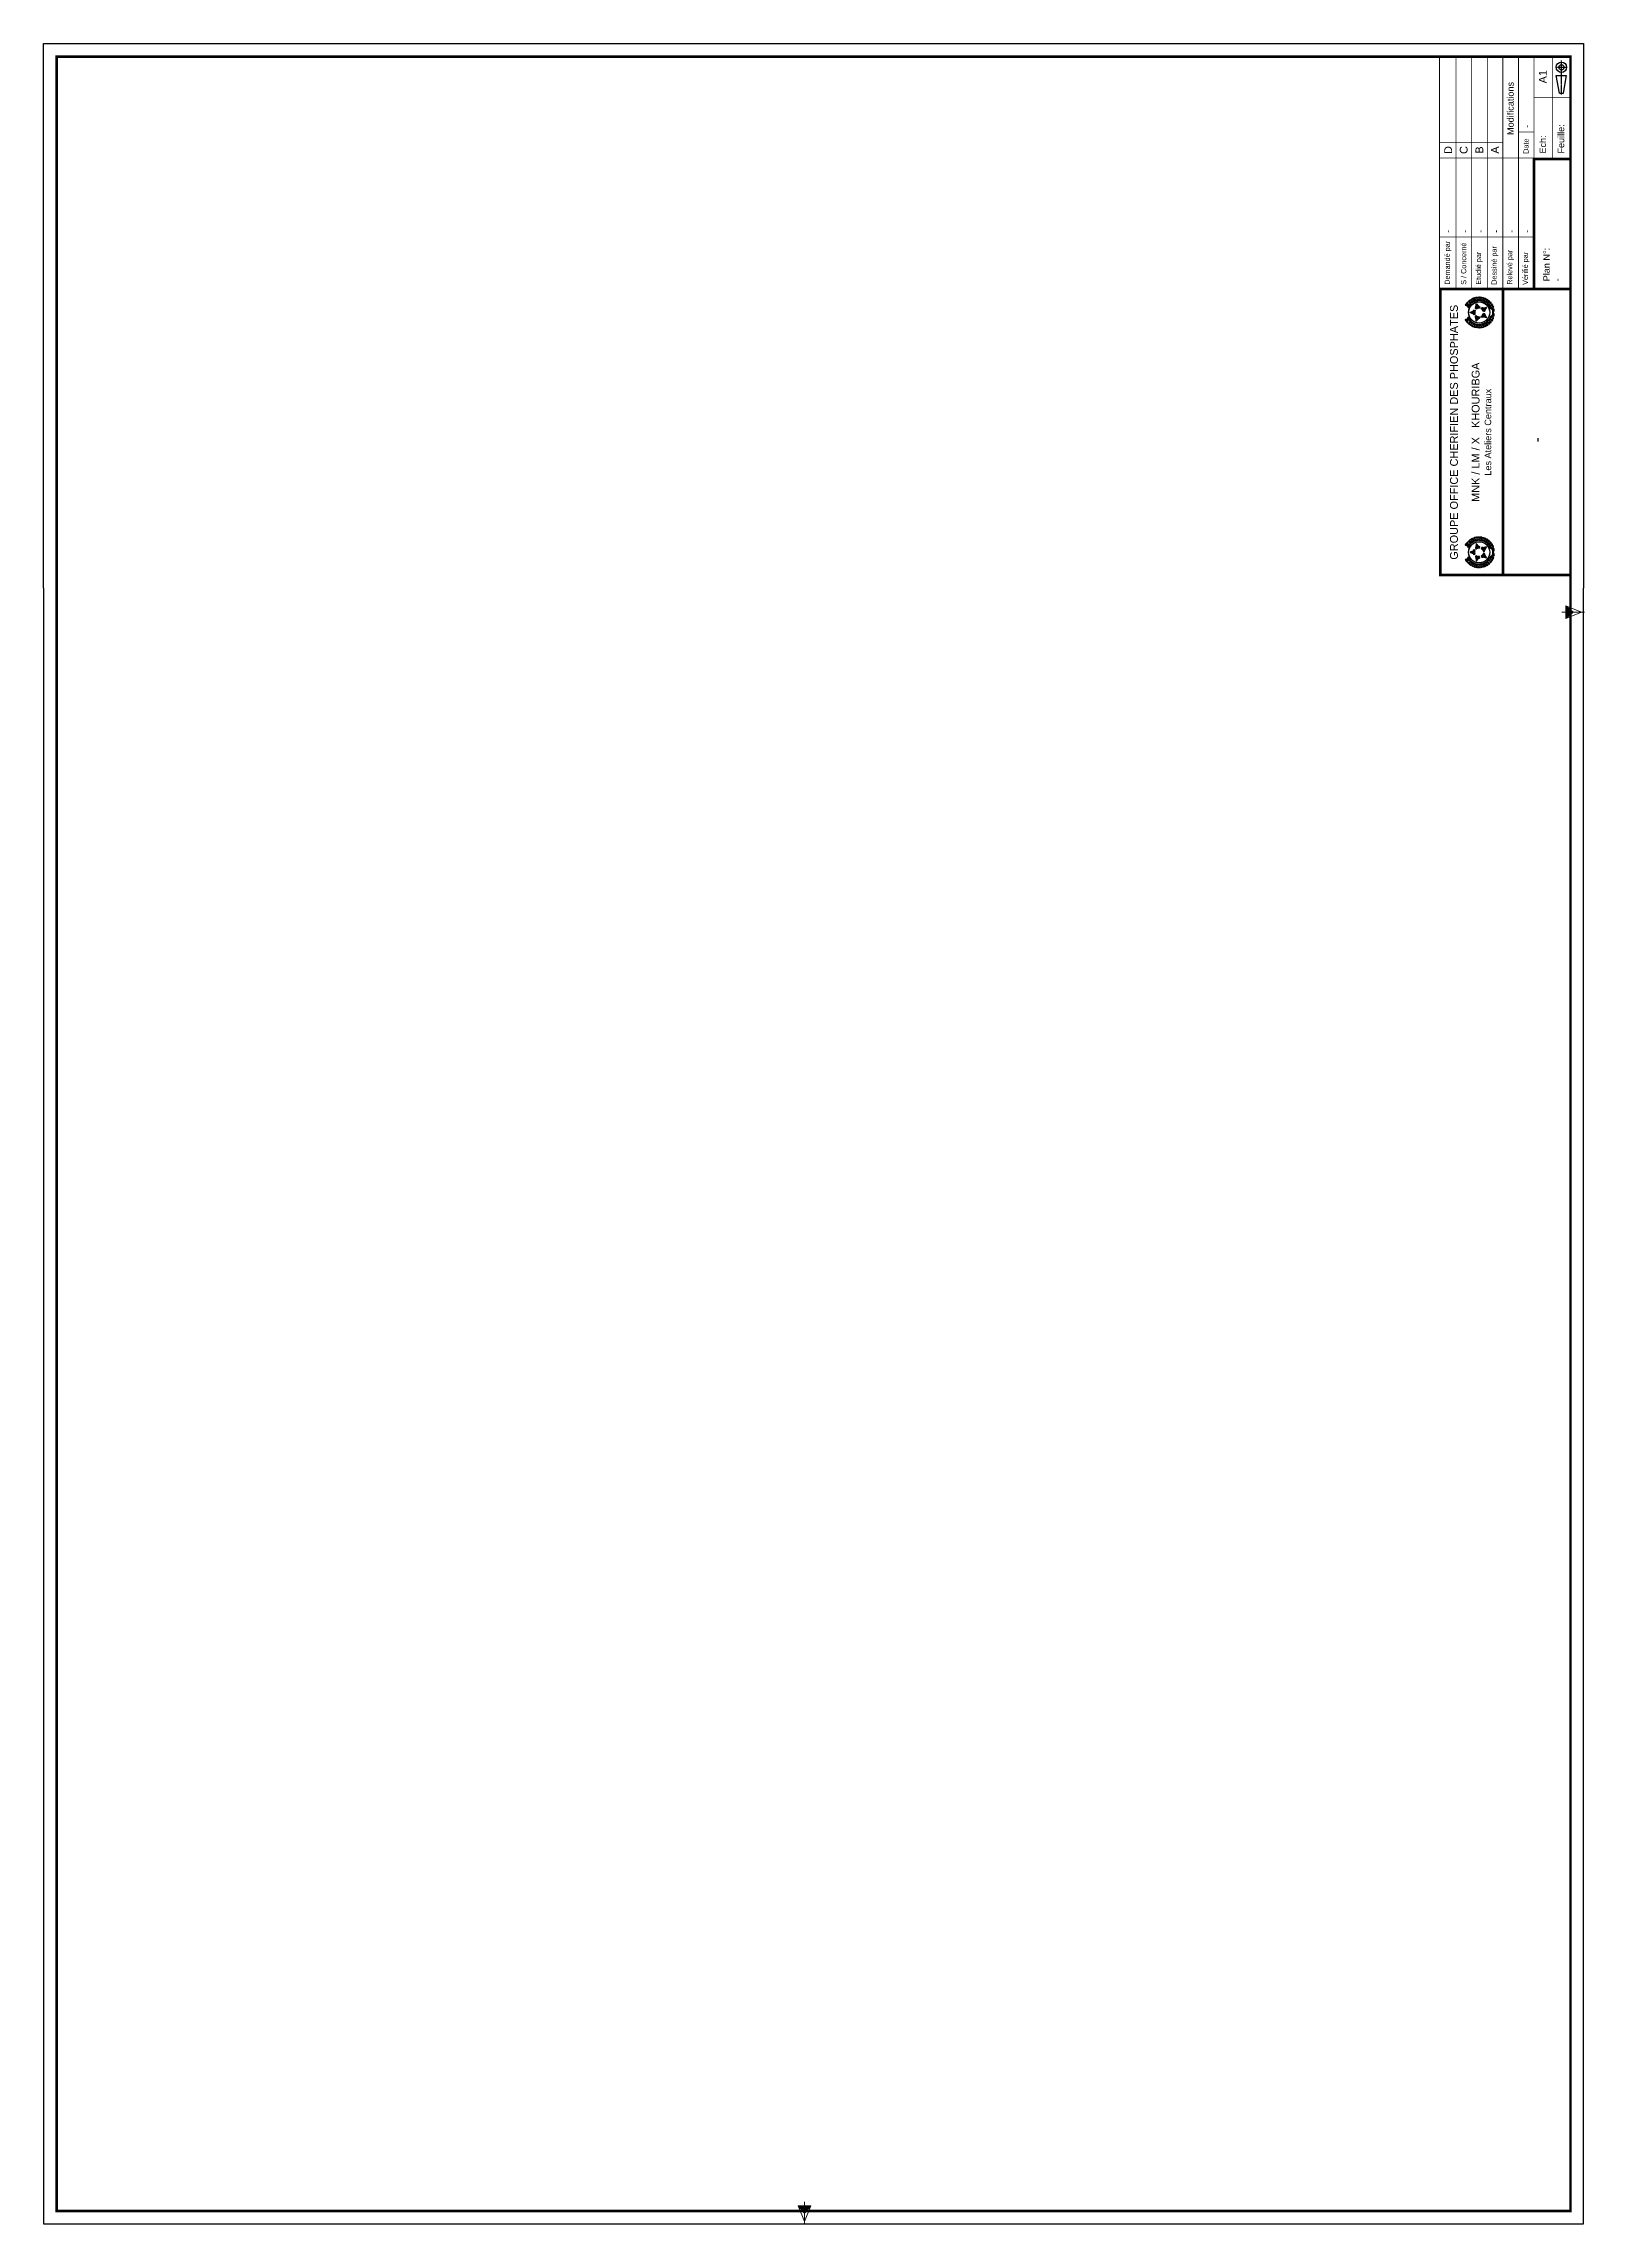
# Paper-space layout 'A1 Vertical trac' of a CAD drawing. Header units: millimetres. Extents: x -6 to 589, y -6 to 835.
import ezdxf

# ---------------------------------------------------------------- set-up
doc = ezdxf.new("R2010")
doc.units = ezdxf.units.MM
doc.header["$LTSCALE"] = 0.5
doc.linetypes.add('AXES2', pattern=[28.575, 19.05, -3.175, 3.175, -3.175])
doc.layers.add('fenêtre', color=41, linetype='Continuous', lineweight=0)
doc.layers.add('fort', color=7, linetype='Continuous', lineweight=30)
doc.layers.add('format', color=7, linetype='Continuous')
doc.styles.get("Standard").update_dxf_attribs({"font": 'BKANT.TTF'})

psp = doc.layouts.new('A1 Vertical trac')

# ---------------------------------------------------------------- texts
at = {"layer": 'format', "rotation": 90}
for s, insert, char_height, width, attachment_point in [('{\\fArial|b0|i0|c0|p34;A1}', (572.48, 819.87), 3.01, 5.4144, 4), ('{\\fArial|b0|i0|c0|p34;Modifications}', (560, 799.97), 2.5084, 20.4122, 4), ('{\\fArial|b0|i0|c0|p34;-}', (566.37, 802.72), 2.5, 25.7452, 4), ('{\\fArial|b0|i0|c0|p34;Ech:}', (572.48, 792.8), 2.5084, 35.9373, 4), ('{\\fArial|b0|i0|c0|p34;Feuille:}', (579.5, 792.8), 2.5084, 35.9373, 4), ('{\\fArial|b0|i0|c0|p34;D}', (535.96, 794.17), 3.01, 4.4008, 5), ('{\\fArial|b0|i0|c0|p34;C}', (541.98, 794.17), 3.01, 4.4008, 5), ('{\\fArial|b0|i0|c0|p34;B}', (548, 794.17), 3.01, 4.4008, 5), ('{\\fArial|b0|i0|c0|p34;A}', (554.02, 794.17), 3.01, 4.4008, 5), ('{\\fArial|b0|i0|c0|p34;Date}', (566.02, 792.72), 2, 49.2669, 4), ('{\\fArial|b0|i0|c0|p34;Demandé par}', (535.92, 742.2), 2, 49.2669, 4), ('{\\fArial|b0|i0|c0|p34;-}', (535.92, 762.2), 2.5, 27.8406, 4), ('{\\fArial|b0|i0|c0|p34;S / Concerné}', (541.94, 742.19), 2, 49.2669, 4), ('{\\fArial|b0|i0|c0|p34;-}', (542.29, 762.2), 2.5, 27.8406, 4), ('{\\fArial|b0|i0|c0|p34;-}', (548.31, 762.2), 2.5, 27.8406, 4), ('{\\fArial|b0|i0|c0|p34;-}', (554.33, 762.2), 2.5, 27.8406, 4), ('{\\fArial|b0|i0|c0|p34;-}', (560.35, 762.2), 2.5, 27.8406, 4), ('{\\fArial|b0|i0|c0|p34;-}', (566.37, 762.2), 2.5, 27.8406, 4), ('{\\fArial|b0|i0|c0|p34;\\H0.79733x;Etudié par}', (547.96, 742.2), 2.5084, 49.2669, 4), ('{\\fArial|b0|i0|c0|p34;\\H0.79733x;Dessiné par}', (553.98, 742.19), 2.5084, 49.2669, 4), ('{\\fArial|b0|i0|c0|p34;\\H0.79733x;Relevé par}', (560, 742.2), 2.5084, 49.2669, 4), ('{\\fArial|b0|i0|c0|p34;Vérifié par}', (566.02, 742.15), 2, 49.2669, 4), ('{\\fArial|b0|i0|c0|p34;Plan N°: \\P-}', (576, 743.53), 2.5084, 49.2669, 4), ('{\\fArial|b0|i0|c0|p34;GROUPE OFFICE CHERIFIEN DES PHOSPHATES}', (538.22, 685.31), 3.01, 107.9639, 5), ('{\\fArial|b0|i0|c0|p34;MNK / LM / X   KHOURIBGA\\P\\H0.83333x;Les Ateliers Centraux\\H1.2x; }', (548.82, 685.31), 3.01, 107.9639, 5), ('{\\fArial|b0|i0|c0|p34;\\H1.076x;-}', (570.19, 682.35), 3.7161, 107.9639, 5)]:
    psp.add_mtext(s, dxfattribs=dict(at, insert=insert, char_height=char_height, width=width, attachment_point=attachment_point))

# ---------------------------------------------------------------- hatches: boundary and pattern name
at = {"lineweight": 15}
h = psp.add_hatch(color=256, dxfattribs=at)
h.paths.add_polyline_path([(581.35, 613.43), (582.51, 614.42), (582.51, 615.87), (581.35, 615.87)])
h.paths.add_polyline_path([(581.35, 615.87), (582.51, 615.87), (582.51, 617.32), (581.35, 618.31)])
h.paths.add_polyline_path([(584.21, 615.87), (582.51, 617.32), (582.51, 615.87)])
h.paths.add_polyline_path([(584.21, 615.87), (582.51, 615.87), (582.51, 614.42)])
h = psp.add_hatch(color=256, dxfattribs=at)
h.paths.add_polyline_path([(290.08, 1.17), (289.09, 0.01), (287.64, 0.01), (287.64, 1.17)])
h.paths.add_polyline_path([(287.64, 1.17), (287.64, 0.01), (286.19, 0.01), (285.2, 1.17)])
h.paths.add_polyline_path([(287.64, -1.69), (286.19, 0.01), (287.64, 0.01)])
h.paths.add_polyline_path([(287.64, -1.69), (287.64, 0.01), (289.09, 0.01)])
at = {"layer": 'format'}
h = psp.add_hatch(color=256, dxfattribs=at)
edge = h.paths.add_edge_path()
edge.add_arc((543.36, 735.02), 0.258, 328.91751, 477.00033, ccw=False)
edge.add_spline(control_points=[(543.58, 734.89), (543.55, 734.87), (543.5, 734.82), (543.37, 734.84), (543.21, 734.88), (543.03, 734.89), (542.94, 734.82), (542.9, 734.78)], knot_values=[0, 0, 0, 0, 0.093088, 0.215883, 0.368388, 0.585165, 0.721177, 0.721177, 0.721177, 0.721177], degree=3, periodic=0)
edge.add_arc((547.21, 731.75), 5.27, 504.84693, 511.16657)
edge.add_arc((542.57, 734.31), 0.0315, 153.88876, 320.32477, ccw=False)
edge.add_arc((547.91, 731.51), 6.06, 505.84987, 512.31993, ccw=False)
edge.add_arc((543.91, 734.21), 1.24, 482.70255, 505.37075, ccw=False)
h.paths.add_polyline_path([(543.36, 734.93, 1), (543.36, 735.11, 1)], flags=16)
h = psp.add_hatch(color=256, dxfattribs=at)
edge = h.paths.add_edge_path()
edge.add_arc((547.09, 732.04), 4.71, 149.57858, 153.49466)
edge.add_arc((542.9, 734.12), 0.0315, 150.73469, 341.88013)
edge.add_arc((546.87, 731.99), 4.47, 147.4587, 151.68741, ccw=False)
edge.add_arc((543.24, 734.27), 0.196, 67.61946, 138.19724, ccw=False)
edge.add_line((543.32, 734.45), (543.29, 734.26))
edge.add_arc((543.35, 734.25), 0.0557, 159.40382, 203.71221)
edge.add_line((543.29, 734.22), (543.11, 733.97))
edge.add_arc((543.13, 733.95), 0.0277, 143.4738, 323.4738)
edge.add_line((543.15, 733.94), (543.34, 734.19))
edge.add_arc((543.35, 734.25), 0.0557, 263.23538, 307.54377)
edge.add_line((543.38, 734.2), (543.55, 734.28))
edge.add_arc((543.4, 734.15), 0.196, -31.24965, 39.32813, ccw=False)
edge.add_arc((540.17, 736.96), 4.47, 315.26018, 319.48889, ccw=False)
edge.add_arc((543.36, 733.78), 0.0315, 125.06746, 316.2129)
edge.add_arc((540.14, 737.18), 4.71, 313.45293, 317.36901)
edge.add_arc((543.57, 734.03), 0.0502, 317.36901, 342.11162)
edge.add_arc((543.03, 734.2), 0.62, 342.11162, 382.7698)
edge.add_arc((543.46, 734.4), 0.15, 16.93706, 90.01054)
edge.add_arc((543.4, 733.93), 0.62, 84.17779, 124.83598)
edge.add_arc((543.07, 734.4), 0.0502, 124.83598, 149.57858)
edge = h.paths.add_edge_path(flags=16)
edge.add_arc((543.36, 734.27), 0.0205, 233.4738, 313.78884)
edge.add_line((543.38, 734.25), (543.51, 734.31))
edge.add_arc((543.49, 734.36), 0.0502, 294.49651, 315.72408)
edge.add_arc((543.45, 734.39), 0.0958, 315.72408, 513.25285)
edge.add_arc((543.4, 734.41), 0.0401, 153.25285, 172.45108)
edge.add_line((543.36, 734.42), (543.34, 734.28))
edge.add_arc((543.36, 734.27), 0.0205, 153.15875, 233.4738)
edge = h.paths.add_edge_path(flags=16)
edge.add_arc((543.49, 734.35), 0.0401, 294.49651, 313.69475)
h = psp.add_hatch(color=256, dxfattribs=at)
h.paths.add_polyline_path([(543.52, 735.58), (544.17, 735.54, 0.964376), (543.87, 735.87, -0.024389)])
h.paths.add_polyline_path([(544.01, 735.78, -1), (544.01, 735.61, -1)], flags=16)
h.paths.add_polyline_path([(544.28, 735.21), (544.28, 735.35), (544.15, 735.35), (544.14, 735.22)])
h.paths.add_polyline_path([(544.45, 734.57, -0.024389), (544.77, 734.89, 0.964376), (544.46, 735.23)])
h.paths.add_polyline_path([(544.61, 735.14, -1), (544.61, 734.97, -1)], flags=16)
h.paths.add_polyline_path([(544.82, 736.05, 0.964376), (544.56, 736.42, -0.024389), (544.18, 736.19)])
h.paths.add_polyline_path([(544.68, 736.32, -1), (544.68, 736.14, -1)], flags=16)
h.paths.add_polyline_path([(544.76, 735.87), (544.74, 735.74), (544.87, 735.71), (544.89, 735.84)])
h.paths.add_polyline_path([(544.95, 735.05, -0.024389), (545.31, 735.33, 0.964376), (545.05, 735.7)])
h.paths.add_polyline_path([(545.17, 735.59, -1), (545.17, 735.42, -1)], flags=16)
h = psp.add_hatch(color=256, dxfattribs=at)
edge = h.paths.add_edge_path()
edge.add_arc((544.08, 734.48), 0.258, 335.54724, 498.03009)
edge.add_spline(control_points=[(543.89, 734.66), (543.88, 734.63), (543.85, 734.56), (543.91, 734.44), (543.99, 734.3), (544.06, 734.13), (544.01, 734.02), (543.99, 733.98)], knot_values=[0, 0, 0, 0, 0.093088, 0.215883, 0.368388, 0.585165, 0.721177, 0.721177, 0.721177, 0.721177], degree=3, periodic=0)
edge.add_arc((539.83, 737.21), 5.27, 315.78102, 322.10066, ccw=False)
edge.add_arc((543.64, 733.52), 0.0315, 146.62283, 313.05883)
edge.add_arc((539.4, 737.81), 6.06, 314.62767, 321.09773)
edge.add_arc((543.15, 734.77), 1.24, 321.57685, 341.24946)
h.paths.add_polyline_path([(544.08, 734.57, -1), (544.08, 734.4, -1)], flags=16)
h = psp.add_hatch(color=256, dxfattribs=at)
edge = h.paths.add_edge_path(flags=16)
edge.add_arc((547.91, 731.51), 4.07, 0, 360)
edge = h.paths.add_edge_path()
edge.add_arc((547.91, 731.51), 4.12, 0, 360)
h = psp.add_hatch(color=256, dxfattribs=at)
h.paths.add_polyline_path([(545.67, 732.22), (545.87, 732.13), (544.34, 731.51), (545.87, 730.88), (545.67, 730.79), (545.97, 730.61), (546.4, 730.81, -0.22124), (546.4, 732.21), (545.97, 732.41)])
h.paths.add_polyline_path([(545.78, 732.23), (545.99, 732.13), (544.47, 731.51), (545.99, 730.89), (545.78, 730.79), (545.97, 730.66), (546.33, 730.83, -0.205947), (546.33, 732.19), (545.97, 732.35)], flags=16)
h = psp.add_hatch(color=256, dxfattribs=at)
h.paths.add_polyline_path([(544.47, 731.51), (545.99, 732.13), (545.78, 732.23), (545.97, 732.35), (546.33, 732.19, 0.205947), (546.33, 730.83), (545.97, 730.66), (545.78, 730.79), (545.99, 730.89)])
h.paths.add_polyline_path([(546.85, 728.24), (546.73, 729.88), (546.56, 729.7), (546.51, 729.93), (546.78, 730.22, 0.205947), (548.07, 729.8), (548.11, 729.41), (547.94, 729.26), (547.91, 729.49)])
h.paths.add_polyline_path([(549.1, 729.88), (549.21, 729.67), (548.98, 729.69), (548.79, 730.03, 0.205947), (549.58, 731.13), (549.97, 731.06), (550.06, 730.84), (549.83, 730.88), (550.69, 729.49)])
h.paths.add_polyline_path([(549.58, 731.89, 0.205947), (548.79, 732.98), (548.98, 733.33), (549.21, 733.35), (549.1, 733.14), (550.69, 733.53), (549.83, 732.13), (550.06, 732.18), (549.97, 731.96)])
h.paths.add_polyline_path([(546.78, 732.8), (546.51, 733.09), (546.56, 733.31), (546.73, 733.14), (546.85, 734.78), (547.91, 733.53), (547.94, 733.76), (548.11, 733.61), (548.07, 733.22, 0.205947)])
h = psp.add_hatch(color=256, dxfattribs=at)
h.paths.add_polyline_path([(544.92, 736.69), (545.53, 736.46, 0.964376), (545.33, 736.87, -0.024389)])
h.paths.add_polyline_path([(545.42, 736.75, -1), (545.42, 736.57, -1)], flags=16)
h.paths.add_polyline_path([(545.57, 736.24), (545.44, 736.29), (545.4, 736.16), (545.53, 736.12)])
h.paths.add_polyline_path([(545.91, 735.67, 0.964376), (545.71, 736.08), (545.51, 735.46, -0.024389)])
h.paths.add_polyline_path([(545.8, 735.96, -1), (545.8, 735.78, -1)], flags=16)
h.paths.add_polyline_path([(545.72, 737.08), (546.29, 736.76, 0.964376), (546.16, 737.19, -0.024389)])
h.paths.add_polyline_path([(546.22, 737.06, -1), (546.22, 736.88, -1)], flags=16)
h.paths.add_polyline_path([(546.18, 736.6), (546.12, 736.48), (546.24, 736.42), (546.3, 736.54)])
h.paths.add_polyline_path([(546.12, 735.77, -0.024389), (546.55, 735.92, 0.964376), (546.41, 736.36)])
h.paths.add_polyline_path([(546.47, 736.22, -1), (546.47, 736.05, -1)], flags=16)
h = psp.add_hatch(color=256, dxfattribs=at)
h.paths.add_polyline_path([(546.81, 734.9), (546.68, 733.26), (546.54, 733.42), (546.45, 733.07), (546.77, 732.73, -0.22124), (548.11, 733.16), (548.17, 733.63), (547.9, 733.86), (547.87, 733.65)])
h.paths.add_polyline_path([(547.91, 733.53), (547.94, 733.76), (548.11, 733.61), (548.07, 733.22, 0.205947), (546.78, 732.8), (546.51, 733.09), (546.56, 733.31), (546.73, 733.14), (546.85, 734.78)], flags=16)
h = psp.add_hatch(color=256, dxfattribs=at)
h.paths.add_polyline_path([(547.09, 736.94, 0.964376), (547.02, 737.39, -0.024389), (546.58, 737.34)])
h.paths.add_polyline_path([(547.05, 737.25, -1), (547.05, 737.08, -1)], flags=16)
h.paths.add_polyline_path([(546.96, 736.8), (546.89, 736.69), (546.99, 736.62), (547.07, 736.72)])
h.paths.add_polyline_path([(546.78, 735.99, -0.024389), (547.22, 736.08, 0.964376), (547.15, 736.52)])
h.paths.add_polyline_path([(547.18, 736.39, -1), (547.18, 736.21, -1)], flags=16)
h = psp.add_hatch(color=256, dxfattribs=at)
h.paths.add_polyline_path([(547.91, 737, 0.964376), (547.91, 737.45, -0.024389), (547.46, 737.48)])
h.paths.add_polyline_path([(547.9, 737.31, -1), (547.9, 737.14, -1)], flags=16)
h.paths.add_polyline_path([(547.76, 736.69), (547.86, 736.79), (547.76, 736.88), (547.67, 736.79)])
h.paths.add_polyline_path([(547.91, 736.13, 0.964376), (547.91, 736.58), (547.46, 736.11, -0.024389)])
h.paths.add_polyline_path([(547.9, 736.44, -1), (547.9, 736.27, -1)], flags=16)
h.paths.add_polyline_path([(548.6, 736.08, 0.964376), (548.67, 736.52), (548.15, 736.12, -0.024389)])
h.paths.add_polyline_path([(548.62, 736.39, -1), (548.62, 736.21, -1)], flags=16)
h.paths.add_polyline_path([(548.64, 736.74), (548.56, 736.84), (548.46, 736.76), (548.54, 736.66)])
h.paths.add_polyline_path([(548.73, 736.94, 0.964376), (548.8, 737.39, -0.024389), (548.35, 737.48)])
h.paths.add_polyline_path([(548.75, 737.25, -1), (548.75, 737.08, -1)], flags=16)
h = psp.add_hatch(color=256, dxfattribs=at)
h.paths.add_polyline_path([(550.14, 732.25), (549.93, 732.21), (550.79, 733.61), (549.2, 733.22), (549.3, 733.4), (548.95, 733.38), (548.72, 732.96, -0.22124), (549.54, 731.83), (550.01, 731.92)])
h.paths.add_polyline_path([(550.06, 732.18), (549.83, 732.13), (550.69, 733.53), (549.1, 733.14), (549.21, 733.35), (548.98, 733.33), (548.79, 732.98, -0.205947), (549.58, 731.89), (549.97, 731.96)], flags=16)
h = psp.add_hatch(color=256, dxfattribs=at)
h.paths.add_polyline_path([(549.53, 736.76, 0.964376), (549.66, 737.19, -0.024389), (549.24, 737.34)])
h.paths.add_polyline_path([(549.59, 737.06, -1), (549.59, 736.89, -1)], flags=16)
h.paths.add_polyline_path([(549.24, 736.62), (549.3, 736.51), (549.42, 736.57), (549.35, 736.69)])
h.paths.add_polyline_path([(548.83, 736.03, -0.024389), (549.27, 735.92, 0.964376), (549.4, 736.36)])
h.paths.add_polyline_path([(549.33, 736.23, -1), (549.33, 736.05, -1)], flags=16)
h.paths.add_polyline_path([(549.91, 735.67, 0.964376), (550.11, 736.08), (549.5, 735.85, -0.024389)])
h.paths.add_polyline_path([(550, 735.96, 1), (550, 735.79, 1)], flags=16)
h.paths.add_polyline_path([(550.29, 736.46, 0.964376), (550.49, 736.87, -0.024389), (550.09, 737.08)])
h.paths.add_polyline_path([(550.38, 736.75, -1), (550.38, 736.58, -1)], flags=16)
h.paths.add_polyline_path([(550.11, 736.41), (549.98, 736.37), (550.03, 736.24), (550.15, 736.29)])
h = psp.add_hatch(color=256, dxfattribs=at)
h.paths.add_polyline_path([(550.51, 735.33, 0.964376), (550.77, 735.7), (550.13, 735.56, -0.024389)])
h.paths.add_polyline_path([(550.63, 735.6, -1), (550.63, 735.43, -1)], flags=16)
h.paths.add_polyline_path([(550.68, 736.01), (550.71, 735.88), (550.84, 735.9), (550.81, 736.03)])
h.paths.add_polyline_path([(551, 736.05, 0.964376), (551.26, 736.42, -0.024389), (550.9, 736.69)])
h.paths.add_polyline_path([(551.12, 736.15, -1), (551.12, 736.33, -1)], flags=16)
h.paths.add_polyline_path([(551.64, 736.19), (551.64, 735.54, 0.964376), (551.95, 735.87, -0.024389)])
h.paths.add_polyline_path([(551.79, 735.62, -1), (551.79, 735.79, -1)], flags=16)
h.paths.add_polyline_path([(551.46, 735.42), (551.46, 735.55), (551.32, 735.54), (551.33, 735.41)])
h.paths.add_polyline_path([(551.05, 734.89, 0.964376), (551.36, 735.23), (550.71, 735.18, -0.024389)])
h.paths.add_polyline_path([(551.2, 735.15, -1), (551.2, 734.98, -1)], flags=16)
h.paths.add_polyline_path([(551.22, 734.73, -0.024389), (551.52, 734.39, 0.964376), (551.87, 734.67)])
h.paths.add_polyline_path([(551.69, 734.62, -1), (551.69, 734.45, -1)], flags=16)
h.paths.add_polyline_path([(552.01, 734.84), (552.02, 734.98), (551.89, 734.99), (551.87, 734.86)])
h.paths.add_polyline_path([(552.2, 734.93, 0.964376), (552.56, 735.22, -0.024389), (552.29, 735.58)])
h.paths.add_polyline_path([(552.38, 734.99, -1), (552.38, 735.17, -1)], flags=16)
h.paths.add_polyline_path([(552.49, 734.32), (552.36, 734.36), (552.33, 734.23), (552.46, 734.19)])
h.paths.add_polyline_path([(551.91, 733.82, 0.964376), (552.3, 734.04), (551.67, 734.2, -0.024389)])
h.paths.add_polyline_path([(552.1, 734.03, -1), (552.1, 733.85, -1)], flags=16)
h.paths.add_polyline_path([(553.06, 734.48, -0.024389), (552.85, 734.88), (552.67, 734.26, 0.964376)])
h.paths.add_polyline_path([(552.86, 734.46, -1), (552.86, 734.29, -1)], flags=16)
h.paths.add_polyline_path([(552.81, 733.49), (552.86, 733.61), (552.73, 733.66), (552.68, 733.54)])
h = psp.add_hatch(color=256, dxfattribs=at)
h.paths.add_polyline_path([(552.45, 733.06, -0.337357), (552.21, 733.2, 0.024389), (552.02, 733.61), (552.63, 733.36, -0.473101)])
h.paths.add_polyline_path([(552.5, 733.29, -1), (552.33, 733.29, -1)], flags=16)
h.paths.add_polyline_path([(553.44, 733.68, -0.470085), (553.26, 733.38, -0.340107), (553.02, 733.52), (553.3, 734.11, 0.024389)])
h.paths.add_polyline_path([(553.32, 733.61, -1), (553.14, 733.61, -1)], flags=16)
for points in [[(553, 732.84, 0.39618), (553.36, 733.42, -0.11456), (553.26, 733.38, -0.799068), (552.54, 733.1, -0.11456), (552.45, 733.06, 0.331621)], [(553.26, 731.58, -0.000158), (553.24, 731.51), (553.33, 731.51, 0.000158), (553.34, 731.58, 0.227057), (553.69, 732.96, 0.270244)], [(552.45, 729.96, -0.11456), (552.54, 729.92, -0.799068), (553.26, 729.64, -0.11456), (553.36, 729.6, 0.39618), (553, 730.18, 0.331621)], [(553.26, 731.44, 0.000158), (553.24, 731.51), (553.33, 731.51, -0.000158), (553.34, 731.44, -0.227057), (553.69, 730.06, -0.270244)], [(552.45, 640.55, 0.11456), (552.54, 640.59, 0.799068), (553.26, 640.87, 0.11456), (553.36, 640.91, -0.39618), (553, 640.33, -0.331621)], [(553.26, 639.07, -0.000158), (553.24, 639), (553.33, 639, 0.000158), (553.34, 639.07, 0.227057), (553.69, 640.44, 0.270244)], [(553, 637.66, -0.39618), (553.36, 637.09, 0.11456), (553.26, 637.12, 0.799068), (552.54, 637.41, 0.11456), (552.45, 637.44, -0.331621)], [(553.26, 638.93, 0.000158), (553.24, 639), (553.33, 639, -0.000158), (553.34, 638.93, -0.227057), (553.69, 637.55, -0.270244)]]:
    psp.add_hatch(color=256, dxfattribs=at).paths.add_polyline_path(points)
h = psp.add_hatch(color=256, dxfattribs=at)
edge = h.paths.add_edge_path()
edge.add_ellipse((553.08, 732.67), major_axis=(-0.188, -0.059), ratio=0.608909, start_angle=96.03632, end_angle=280.31625, ccw=False)
edge.add_ellipse((553.08, 732.67), major_axis=(-0.188, -0.059), ratio=0.608909, start_angle=-79.68375, end_angle=96.03632, ccw=False)
h = psp.add_hatch(color=256, dxfattribs=at)
edge = h.paths.add_edge_path()
edge.add_arc((441.98, 711.75), 113, 370.72226, 370.75714, ccw=False)
edge.add_ellipse((553.08, 732.67), major_axis=(-0.188, -0.059), ratio=0.608909, start_angle=255.51309, end_angle=280.31625, ccw=False)
edge.add_arc((442.09, 711.86), 112.97, 370.68131, 370.71888)
edge.add_arc((552.87, 733.32), 0.497, 284.89679, 294.74081, ccw=False)
h = psp.add_hatch(color=256, dxfattribs=at)
edge = h.paths.add_edge_path()
edge.add_ellipse((553.08, 732.67), major_axis=(-0.188, -0.059), ratio=0.608909, start_angle=71.28472, end_angle=96.03632)
edge.add_arc((442.09, 711.86), 112.97, 370.01669, 370.56109, ccw=False)
edge.add_line((553.33, 731.51), (553.24, 731.51))
edge.add_arc((441.98, 711.75), 113, 370.06997, 370.60403)
h = psp.add_hatch(color=256, dxfattribs=at)
edge = h.paths.add_edge_path()
edge.add_arc((547.91, 731.51), 6.06, 567.68007, 574.15013, ccw=False)
edge.add_arc((542.57, 728.71), 0.0315, 399.67523, 566.11124, ccw=False)
edge.add_arc((547.21, 731.27), 5.27, 568.83343, 575.15307)
edge.add_spline(control_points=[(542.9, 728.23), (542.94, 728.2), (543.03, 728.12), (543.21, 728.14), (543.37, 728.18), (543.5, 728.2), (543.55, 728.15), (543.58, 728.13)], knot_values=[0, 0, 0, 0, 0.136012, 0.352789, 0.505294, 0.628089, 0.721177, 0.721177, 0.721177, 0.721177], degree=3, periodic=0)
edge.add_arc((543.36, 728), 0.258, 242.99967, 391.08249, ccw=False)
edge.add_arc((543.91, 728.81), 1.24, 574.62925, 597.29745, ccw=False)
h.paths.add_polyline_path([(543.36, 727.91, 1), (543.36, 728.08, 1)], flags=16)
h = psp.add_hatch(color=256, dxfattribs=at)
edge = h.paths.add_edge_path()
edge.add_arc((547.09, 730.98), 4.71, 206.50534, 210.42142)
edge.add_arc((543.07, 728.62), 0.0502, 210.42142, 235.16402)
edge.add_arc((543.4, 729.09), 0.62, 235.16402, 275.82221)
edge.add_arc((543.46, 728.62), 0.15, 269.98946, 343.06294)
edge.add_arc((543.03, 728.82), 0.62, 337.2302, 377.88838)
edge.add_arc((543.57, 728.99), 0.0502, 17.88838, 42.63099)
edge.add_arc((540.14, 725.83), 4.71, 42.63099, 46.54707)
edge.add_arc((543.36, 729.23), 0.0315, 43.7871, 234.93254)
edge.add_arc((540.17, 726.06), 4.47, 40.51111, 44.73982, ccw=False)
edge.add_arc((543.4, 728.86), 0.196, -39.32813, 31.24965, ccw=False)
edge.add_line((543.55, 728.74), (543.38, 728.82))
edge.add_arc((543.35, 728.77), 0.0557, 52.45623, 96.76462)
edge.add_line((543.34, 728.83), (543.15, 729.08))
edge.add_arc((543.13, 729.06), 0.0277, 36.5262, 216.5262)
edge.add_line((543.11, 729.05), (543.29, 728.8))
edge.add_arc((543.35, 728.77), 0.0557, 156.28779, 200.59618)
edge.add_line((543.29, 728.75), (543.32, 728.57))
edge.add_arc((543.24, 728.75), 0.196, 221.80276, 292.38054, ccw=False)
edge.add_arc((546.87, 731.02), 4.47, 208.31259, 212.5413, ccw=False)
edge.add_arc((542.9, 728.89), 0.0315, 18.11987, 209.26531)
edge = h.paths.add_edge_path(flags=16)
edge.add_arc((543.36, 728.75), 0.0205, 46.21116, 126.5262)
edge.add_arc((543.36, 728.75), 0.0205, 126.5262, 206.84125)
edge.add_line((543.34, 728.74), (543.36, 728.6))
edge.add_arc((543.4, 728.6), 0.0401, 187.54892, 206.74715)
edge.add_arc((543.45, 728.63), 0.0958, 206.74715, 404.27592)
edge.add_arc((543.49, 728.66), 0.0502, 44.27592, 65.50349)
edge.add_line((543.51, 728.71), (543.38, 728.77))
edge = h.paths.add_edge_path(flags=16)
edge.add_arc((543.49, 728.67), 0.0401, 46.30525, 65.50349)
h = psp.add_hatch(color=256, dxfattribs=at)
h.paths.add_polyline_path([(543.87, 727.15, 0.964376), (544.17, 727.48), (543.52, 727.44, -0.024389)])
h.paths.add_polyline_path([(544.01, 727.41, -1), (544.01, 727.24, -1)], flags=16)
h.paths.add_polyline_path([(544.14, 727.8), (544.15, 727.67), (544.28, 727.67), (544.28, 727.81)])
h.paths.add_polyline_path([(544.46, 727.79, 0.964376), (544.77, 728.12, -0.024389), (544.45, 728.45)])
h.paths.add_polyline_path([(544.61, 728.05, -1), (544.61, 727.88, -1)], flags=16)
h.paths.add_polyline_path([(544.18, 726.83, -0.024389), (544.56, 726.6, 0.964376), (544.82, 726.97)])
h.paths.add_polyline_path([(544.68, 726.88, -1), (544.68, 726.7, -1)], flags=16)
h.paths.add_polyline_path([(544.89, 727.18), (544.87, 727.31), (544.74, 727.28), (544.76, 727.15)])
h.paths.add_polyline_path([(545.05, 727.32, 0.964376), (545.31, 727.69, -0.024389), (544.95, 727.96)])
h.paths.add_polyline_path([(545.17, 727.6, -1), (545.17, 727.42, -1)], flags=16)
h = psp.add_hatch(color=256, dxfattribs=at)
edge = h.paths.add_edge_path()
edge.add_arc((539.4, 725.21), 6.06, 398.90227, 405.37233)
edge.add_arc((543.64, 729.5), 0.0315, 406.94117, 573.37717)
edge.add_arc((539.83, 725.81), 5.27, 397.89934, 404.21898, ccw=False)
edge.add_spline(control_points=[(543.99, 729.04), (544.01, 729), (544.06, 728.89), (543.99, 728.72), (543.91, 728.58), (543.85, 728.46), (543.88, 728.39), (543.89, 728.36)], knot_values=[0, 0, 0, 0, 0.136012, 0.352789, 0.505294, 0.628089, 0.721177, 0.721177, 0.721177, 0.721177], degree=3, periodic=0)
edge.add_arc((544.08, 728.54), 0.258, 221.96991, 384.45276)
edge.add_arc((543.15, 728.24), 1.24, 378.75054, 398.42315)
h.paths.add_polyline_path([(544.08, 728.45, -1), (544.08, 728.62, -1)], flags=16)
h = psp.add_hatch(color=256, dxfattribs=at)
h.paths.add_polyline_path([(545.33, 726.15, 0.964376), (545.53, 726.56), (544.92, 726.33, -0.024389)])
h.paths.add_polyline_path([(545.42, 726.45, -1), (545.42, 726.27, -1)], flags=16)
h.paths.add_polyline_path([(545.53, 726.9), (545.4, 726.86), (545.44, 726.73), (545.57, 726.77)])
h.paths.add_polyline_path([(545.51, 727.56), (545.71, 726.94, 0.964376), (545.91, 727.35, -0.024389)])
h.paths.add_polyline_path([(545.8, 727.23, -1), (545.8, 727.06, -1)], flags=16)
h.paths.add_polyline_path([(546.16, 725.83, 0.964376), (546.29, 726.26), (545.72, 725.94, -0.024389)])
h.paths.add_polyline_path([(546.22, 726.13, -1), (546.22, 725.96, -1)], flags=16)
h.paths.add_polyline_path([(546.3, 726.48), (546.24, 726.6), (546.12, 726.54), (546.18, 726.42)])
h.paths.add_polyline_path([(546.41, 726.66, 0.964376), (546.55, 727.1, -0.024389), (546.12, 727.25)])
h.paths.add_polyline_path([(546.47, 726.97, -1), (546.47, 726.8, -1)], flags=16)
h = psp.add_hatch(color=256, dxfattribs=at)
h.paths.add_polyline_path([(546.54, 729.6), (546.68, 729.76), (546.81, 728.12), (547.87, 729.37), (547.9, 729.16), (548.17, 729.39), (548.11, 729.86, -0.22124), (546.77, 730.29), (546.45, 729.94)])
h.paths.add_polyline_path([(546.56, 729.7), (546.73, 729.88), (546.85, 728.24), (547.91, 729.49), (547.94, 729.26), (548.11, 729.41), (548.07, 729.8, -0.205947), (546.78, 730.22), (546.51, 729.93)], flags=16)
h = psp.add_hatch(color=256, dxfattribs=at)
h.paths.add_polyline_path([(546.58, 725.68, -0.024389), (547.02, 725.63, 0.964376), (547.09, 726.08)])
h.paths.add_polyline_path([(547.05, 725.94, -1), (547.05, 725.77, -1)], flags=16)
h.paths.add_polyline_path([(547.07, 726.29), (546.99, 726.4), (546.89, 726.33), (546.96, 726.22)])
h.paths.add_polyline_path([(547.15, 726.49, 0.964376), (547.22, 726.94, -0.024389), (546.78, 727.03)])
h.paths.add_polyline_path([(547.18, 726.81, -1), (547.18, 726.63, -1)], flags=16)
h = psp.add_hatch(color=256, dxfattribs=at)
h.paths.add_polyline_path([(547.46, 725.54, -0.024389), (547.91, 725.56, 0.964376), (547.91, 726.02)])
h.paths.add_polyline_path([(547.9, 725.88, -1), (547.9, 725.7, -1)], flags=16)
h.paths.add_polyline_path([(547.67, 726.23), (547.76, 726.14), (547.86, 726.23), (547.76, 726.32)])
h.paths.add_polyline_path([(547.46, 726.91), (547.91, 726.44, 0.964376), (547.91, 726.89, -0.024389)])
h.paths.add_polyline_path([(547.9, 726.75, -1), (547.9, 726.58, -1)], flags=16)
h.paths.add_polyline_path([(548.15, 726.9), (548.67, 726.49, 0.964376), (548.6, 726.94, -0.024389)])
h.paths.add_polyline_path([(548.62, 726.8, -1), (548.62, 726.63, -1)], flags=16)
h.paths.add_polyline_path([(548.54, 726.36), (548.46, 726.25), (548.56, 726.17), (548.64, 726.28)])
h.paths.add_polyline_path([(548.35, 725.54, -0.024389), (548.8, 725.63, 0.964376), (548.73, 726.08)])
h.paths.add_polyline_path([(548.75, 725.94, -1), (548.75, 725.77, -1)], flags=16)
h = psp.add_hatch(color=256, dxfattribs=at)
h.paths.add_polyline_path([(549.3, 729.62), (549.2, 729.8), (550.79, 729.41), (549.93, 730.81), (550.14, 730.77), (550.01, 731.1), (549.54, 731.19, -0.22124), (548.72, 730.05), (548.95, 729.64)])
h.paths.add_polyline_path([(549.21, 729.67), (549.1, 729.88), (550.69, 729.49), (549.83, 730.88), (550.06, 730.84), (549.97, 731.06), (549.58, 731.13, -0.205947), (548.79, 730.03), (548.98, 729.69)], flags=16)
h = psp.add_hatch(color=256, dxfattribs=at)
h.paths.add_polyline_path([(549.24, 725.67, -0.024389), (549.66, 725.83, 0.964376), (549.53, 726.26)])
h.paths.add_polyline_path([(549.59, 726.13, -1), (549.59, 725.96, -1)], flags=16)
h.paths.add_polyline_path([(549.35, 726.33), (549.42, 726.45), (549.3, 726.51), (549.24, 726.39)])
h.paths.add_polyline_path([(549.4, 726.66, 0.964376), (549.27, 727.1, -0.024389), (548.83, 726.98)])
h.paths.add_polyline_path([(549.33, 726.96, -1), (549.33, 726.79, -1)], flags=16)
h.paths.add_polyline_path([(549.5, 727.17), (550.11, 726.94, 0.964376), (549.91, 727.35, -0.024389)])
h.paths.add_polyline_path([(550, 727.23, 1), (550, 727.05, 1)], flags=16)
h.paths.add_polyline_path([(550.09, 725.94, -0.024389), (550.49, 726.15, 0.964376), (550.29, 726.56)])
h.paths.add_polyline_path([(550.38, 726.44, -1), (550.38, 726.27, -1)], flags=16)
h.paths.add_polyline_path([(550.15, 726.73), (550.03, 726.77), (549.98, 726.65), (550.11, 726.6)])
h = psp.add_hatch(color=256, dxfattribs=at)
h.paths.add_polyline_path([(550.13, 727.46), (550.77, 727.32, 0.964376), (550.51, 727.69, -0.024389)])
h.paths.add_polyline_path([(550.63, 727.59, -1), (550.63, 727.41, -1)], flags=16)
h.paths.add_polyline_path([(550.81, 726.99), (550.84, 727.12), (550.71, 727.14), (550.68, 727.01)])
h.paths.add_polyline_path([(550.9, 726.33, -0.024389), (551.26, 726.6, 0.964376), (551, 726.97)])
h.paths.add_polyline_path([(551.12, 726.87, -1), (551.12, 726.69, -1)], flags=16)
h.paths.add_polyline_path([(551.95, 727.15, 0.964376), (551.64, 727.48), (551.64, 726.83, -0.024389)])
h.paths.add_polyline_path([(551.79, 727.4, -1), (551.79, 727.22, -1)], flags=16)
h.paths.add_polyline_path([(551.33, 727.61), (551.32, 727.48), (551.46, 727.47), (551.46, 727.6)])
h.paths.add_polyline_path([(550.71, 727.83), (551.36, 727.79, 0.964376), (551.05, 728.12, -0.024389)])
h.paths.add_polyline_path([(551.2, 728.04, -1), (551.2, 727.87, -1)], flags=16)
h.paths.add_polyline_path([(551.87, 728.35, 0.964376), (551.52, 728.63, -0.024389), (551.22, 728.29)])
h.paths.add_polyline_path([(551.69, 728.57, -1), (551.69, 728.4, -1)], flags=16)
h.paths.add_polyline_path([(551.87, 728.16), (551.89, 728.03), (552.02, 728.04), (552.01, 728.18)])
h.paths.add_polyline_path([(552.29, 727.44, -0.024389), (552.56, 727.8, 0.964376), (552.2, 728.08)])
h.paths.add_polyline_path([(552.38, 728.02, -1), (552.38, 727.85, -1)], flags=16)
h.paths.add_polyline_path([(552.46, 728.82), (552.33, 728.79), (552.36, 728.66), (552.49, 728.69)])
h.paths.add_polyline_path([(551.67, 728.82), (552.3, 728.97, 0.964376), (551.91, 729.2, -0.024389)])
h.paths.add_polyline_path([(552.1, 729.17, -1), (552.1, 728.99, -1)], flags=16)
h.paths.add_polyline_path([(552.67, 728.76), (552.85, 728.14, -0.024389), (553.06, 728.54, 0.964376)])
h.paths.add_polyline_path([(552.86, 728.73, -1), (552.86, 728.56, -1)], flags=16)
h.paths.add_polyline_path([(552.68, 729.48), (552.73, 729.36), (552.86, 729.41), (552.81, 729.53)])
h = psp.add_hatch(color=256, dxfattribs=at)
h.paths.add_polyline_path([(552.45, 729.96, -0.473101), (552.63, 729.66), (552.02, 729.41, 0.024389), (552.21, 729.82, -0.337357)])
h.paths.add_polyline_path([(552.42, 729.64, 1), (552.42, 729.82, 1)], flags=16)
h.paths.add_polyline_path([(553.26, 729.64, -0.470085), (553.44, 729.34, 0.024389), (553.3, 728.91), (553.02, 729.5, -0.340107)])
h.paths.add_polyline_path([(553.23, 729.33, -1), (553.23, 729.5, -1)], flags=16)
h = psp.add_hatch(color=256, dxfattribs=at)
edge = h.paths.add_edge_path()
edge.add_ellipse((553.08, 730.35), major_axis=(-0.188, 0.059), ratio=0.608909, start_angle=263.96368, end_angle=439.68375, ccw=False)
edge.add_ellipse((553.08, 730.35), major_axis=(-0.188, 0.059), ratio=0.608909, start_angle=79.68375, end_angle=263.96368, ccw=False)
h = psp.add_hatch(color=256, dxfattribs=at)
edge = h.paths.add_edge_path()
edge.add_ellipse((553.08, 730.35), major_axis=(-0.188, 0.059), ratio=0.608909, start_angle=79.68375, end_angle=104.48691, ccw=False)
edge.add_arc((441.98, 751.27), 113, 349.24286, 349.27774, ccw=False)
edge.add_arc((552.87, 729.7), 0.497, 425.25919, 435.10321, ccw=False)
edge.add_arc((442.09, 751.16), 112.97, 349.28112, 349.31869)
h = psp.add_hatch(color=256, dxfattribs=at)
edge = h.paths.add_edge_path()
edge.add_ellipse((553.08, 730.35), major_axis=(-0.188, 0.059), ratio=0.608909, start_angle=263.96368, end_angle=288.71528, ccw=False)
edge.add_arc((442.09, 751.16), 112.97, 349.43891, 349.98331)
edge.add_line((553.33, 731.51), (553.24, 731.51))
edge.add_arc((441.98, 751.27), 113, 349.39597, 349.93003, ccw=False)
h = psp.add_hatch(color=256, dxfattribs=at)
edge = h.paths.add_edge_path()
edge.add_arc((547.91, 639), 6.06, 145.84987, 152.31993)
edge.add_arc((542.57, 641.8), 0.0315, 153.88876, 320.32477)
edge.add_arc((547.21, 639.24), 5.27, 144.84693, 151.16657, ccw=False)
edge.add_spline(control_points=[(542.9, 642.27), (542.94, 642.3), (543.03, 642.38), (543.21, 642.37), (543.37, 642.33), (543.5, 642.31), (543.55, 642.36), (543.58, 642.38)], knot_values=[0, 0, 0, 0, 0.136012, 0.352789, 0.505294, 0.628089, 0.721177, 0.721177, 0.721177, 0.721177], degree=3, periodic=0)
edge.add_arc((543.36, 642.51), 0.258, 328.91751, 477.00033)
edge.add_arc((543.91, 641.7), 1.24, 122.70255, 145.37075)
h.paths.add_polyline_path([(543.36, 642.6, -1), (543.36, 642.42, -1)], flags=16)
h = psp.add_hatch(color=256, dxfattribs=at)
edge = h.paths.add_edge_path()
edge.add_arc((547.09, 639.53), 4.71, 149.57858, 153.49466)
edge.add_arc((542.9, 641.61), 0.0315, 150.73469, 341.88013)
edge.add_arc((546.87, 639.48), 4.47, 147.4587, 151.68741, ccw=False)
edge.add_arc((543.24, 641.76), 0.196, 67.61946, 138.19724, ccw=False)
edge.add_line((543.32, 641.94), (543.29, 641.75))
edge.add_arc((543.35, 641.73), 0.0557, 159.40382, 203.71221)
edge.add_line((543.29, 641.71), (543.11, 641.46))
edge.add_arc((543.13, 641.44), 0.0277, 143.4738, 323.4738)
edge.add_line((543.15, 641.43), (543.34, 641.68))
edge.add_arc((543.35, 641.73), 0.0557, 263.23538, 307.54377)
edge.add_line((543.38, 641.69), (543.55, 641.77))
edge.add_arc((543.4, 641.64), 0.196, -31.24965, 39.32813, ccw=False)
edge.add_arc((540.17, 644.45), 4.47, 315.26018, 319.48889, ccw=False)
edge.add_arc((543.36, 641.27), 0.0315, 125.06746, 316.2129)
edge.add_arc((540.14, 644.67), 4.71, 313.45293, 317.36901)
edge.add_arc((543.57, 641.51), 0.0502, 317.36901, 342.11162)
edge.add_arc((543.03, 641.69), 0.62, 342.11162, 382.7698)
edge.add_arc((543.46, 641.89), 0.15, 16.93706, 90.01054)
edge.add_arc((543.4, 641.42), 0.62, 84.17779, 124.83598)
edge.add_arc((543.07, 641.89), 0.0502, 124.83598, 149.57858)
edge = h.paths.add_edge_path(flags=16)
edge.add_arc((543.36, 641.76), 0.0205, 233.4738, 313.78884)
edge.add_line((543.38, 641.74), (543.51, 641.8))
edge.add_arc((543.49, 641.85), 0.0502, 294.49651, 315.72408)
edge.add_arc((543.45, 641.88), 0.0958, 315.72408, 513.25285)
edge.add_arc((543.4, 641.9), 0.0401, 153.25285, 172.45108)
edge.add_line((543.36, 641.91), (543.34, 641.77))
edge.add_arc((543.36, 641.76), 0.0205, 153.15875, 233.4738)
edge = h.paths.add_edge_path(flags=16)
edge.add_arc((543.49, 641.84), 0.0401, 294.49651, 313.69475)
h = psp.add_hatch(color=256, dxfattribs=at)
h.paths.add_polyline_path([(543.87, 643.36, -0.964376), (544.17, 643.02), (543.52, 643.07, 0.024389)])
h.paths.add_polyline_path([(544.01, 643.1, 1), (544.01, 643.27, 1)], flags=16)
h.paths.add_polyline_path([(544.14, 642.7), (544.15, 642.84), (544.28, 642.83), (544.28, 642.7)])
h.paths.add_polyline_path([(544.46, 642.72, -0.964376), (544.77, 642.38, 0.024389), (544.45, 642.06)])
h.paths.add_polyline_path([(544.61, 642.46, 1), (544.61, 642.63, 1)], flags=16)
h.paths.add_polyline_path([(544.18, 643.67, 0.024389), (544.56, 643.91, -0.964376), (544.82, 643.54)])
h.paths.add_polyline_path([(544.68, 643.63, 1), (544.68, 643.81, 1)], flags=16)
h.paths.add_polyline_path([(544.89, 643.33), (544.87, 643.2), (544.74, 643.22), (544.76, 643.35)])
h.paths.add_polyline_path([(545.05, 643.19, -0.964376), (545.31, 642.81, 0.024389), (544.95, 642.54)])
h.paths.add_polyline_path([(545.17, 642.91, 1), (545.17, 643.08, 1)], flags=16)
h = psp.add_hatch(color=256, dxfattribs=at)
edge = h.paths.add_edge_path()
edge.add_arc((539.4, 645.3), 6.06, 314.62767, 321.09773, ccw=False)
edge.add_arc((543.64, 641.01), 0.0315, 146.62283, 313.05883, ccw=False)
edge.add_arc((539.83, 644.7), 5.27, 315.78102, 322.10066)
edge.add_spline(control_points=[(543.99, 641.46), (544.01, 641.51), (544.06, 641.62), (543.99, 641.79), (543.91, 641.93), (543.85, 642.05), (543.88, 642.12), (543.89, 642.14)], knot_values=[0, 0, 0, 0, 0.136012, 0.352789, 0.505294, 0.628089, 0.721177, 0.721177, 0.721177, 0.721177], degree=3, periodic=0)
edge.add_arc((544.08, 641.97), 0.258, 335.54724, 498.03009, ccw=False)
edge.add_arc((543.15, 642.26), 1.24, 321.57685, 341.24946, ccw=False)
h.paths.add_polyline_path([(544.08, 642.06, 1), (544.08, 641.88, 1)], flags=16)
h = psp.add_hatch(color=256, dxfattribs=at)
edge = h.paths.add_edge_path(flags=16)
edge.add_arc((547.91, 639), 4.07, 0, 360)
edge = h.paths.add_edge_path()
edge.add_arc((547.91, 639), 4.12, 0, 360)
h = psp.add_hatch(color=256, dxfattribs=at)
h.paths.add_polyline_path([(545.67, 638.28), (545.87, 638.37), (544.34, 639), (545.87, 639.62), (545.67, 639.71), (545.97, 639.9), (546.4, 639.7, 0.22124), (546.4, 638.3), (545.97, 638.1)])
h.paths.add_polyline_path([(545.78, 638.28), (545.99, 638.38), (544.47, 639), (545.99, 639.62), (545.78, 639.72), (545.97, 639.84), (546.33, 639.68, 0.205947), (546.33, 638.32), (545.97, 638.15)], flags=16)
h = psp.add_hatch(color=256, dxfattribs=at)
h.paths.add_polyline_path([(544.47, 639), (545.99, 638.38), (545.78, 638.28), (545.97, 638.15), (546.33, 638.32, -0.205947), (546.33, 639.68), (545.97, 639.84), (545.78, 639.72), (545.99, 639.62)])
h.paths.add_polyline_path([(546.85, 642.26), (546.73, 640.63), (546.56, 640.8), (546.51, 640.58), (546.78, 640.29, -0.205947), (548.07, 640.71), (548.11, 641.1), (547.94, 641.25), (547.91, 641.01)])
h.paths.add_polyline_path([(549.1, 640.63), (549.21, 640.83), (548.98, 640.82), (548.79, 640.47, -0.205947), (549.58, 639.38), (549.97, 639.45), (550.06, 639.67), (549.83, 639.62), (550.69, 641.02)])
h.paths.add_polyline_path([(549.58, 638.62, -0.205947), (548.79, 637.52), (548.98, 637.18), (549.21, 637.16), (549.1, 637.37), (550.69, 636.98), (549.83, 638.37), (550.06, 638.33), (549.97, 638.54)])
h.paths.add_polyline_path([(546.78, 637.71), (546.51, 637.42), (546.56, 637.19), (546.73, 637.37), (546.85, 635.73), (547.91, 636.98), (547.94, 636.75), (548.11, 636.9), (548.07, 637.29, -0.205947)])
h = psp.add_hatch(color=256, dxfattribs=at)
h.paths.add_polyline_path([(545.33, 644.35, -0.964376), (545.53, 643.95), (544.92, 644.18, 0.024389)])
h.paths.add_polyline_path([(545.42, 644.06, 1), (545.42, 644.23, 1)], flags=16)
h.paths.add_polyline_path([(545.53, 643.61), (545.4, 643.65), (545.44, 643.78), (545.57, 643.73)])
h.paths.add_polyline_path([(545.51, 642.94), (545.71, 643.57, -0.964376), (545.91, 643.16, 0.024389)])
h.paths.add_polyline_path([(545.8, 643.27, 1), (545.8, 643.45, 1)], flags=16)
h.paths.add_polyline_path([(546.16, 644.68, -0.964376), (546.29, 644.25), (545.72, 644.57, 0.024389)])
h.paths.add_polyline_path([(546.22, 644.37, 1), (546.22, 644.55, 1)], flags=16)
h.paths.add_polyline_path([(546.3, 644.03), (546.24, 643.91), (546.12, 643.97), (546.18, 644.09)])
h.paths.add_polyline_path([(546.41, 643.84, -0.964376), (546.55, 643.41, 0.024389), (546.12, 643.26)])
h.paths.add_polyline_path([(546.47, 643.54, 1), (546.47, 643.71, 1)], flags=16)
h = psp.add_hatch(color=256, dxfattribs=at)
h.paths.add_polyline_path([(546.54, 640.91), (546.68, 640.75), (546.81, 642.39), (547.87, 641.13), (547.9, 641.35), (548.17, 641.12), (548.11, 640.65, 0.22124), (546.77, 640.22), (546.45, 640.56)])
h.paths.add_polyline_path([(546.56, 640.8), (546.73, 640.63), (546.85, 642.26), (547.91, 641.01), (547.94, 641.25), (548.11, 641.1), (548.07, 640.71, 0.205947), (546.78, 640.29), (546.51, 640.58)], flags=16)
h = psp.add_hatch(color=256, dxfattribs=at)
h.paths.add_polyline_path([(546.58, 644.83, 0.024389), (547.02, 644.88, -0.964376), (547.09, 644.43)])
h.paths.add_polyline_path([(547.05, 644.56, 1), (547.05, 644.74, 1)], flags=16)
h.paths.add_polyline_path([(547.07, 644.21), (546.99, 644.1), (546.89, 644.18), (546.96, 644.29)])
h.paths.add_polyline_path([(547.15, 644.01, -0.964376), (547.22, 643.56, 0.024389), (546.78, 643.48)])
h.paths.add_polyline_path([(547.18, 643.7, 1), (547.18, 643.87, 1)], flags=16)
h = psp.add_hatch(color=256, dxfattribs=at)
h.paths.add_polyline_path([(547.46, 644.96, 0.024389), (547.91, 644.94, -0.964376), (547.91, 644.49)])
h.paths.add_polyline_path([(547.9, 644.63, 1), (547.9, 644.8, 1)], flags=16)
h.paths.add_polyline_path([(547.67, 644.28), (547.76, 644.37), (547.86, 644.28), (547.76, 644.18)])
h.paths.add_polyline_path([(547.46, 643.59), (547.91, 644.07, -0.964376), (547.91, 643.62, 0.024389)])
h.paths.add_polyline_path([(547.9, 643.76, 1), (547.9, 643.93, 1)], flags=16)
h.paths.add_polyline_path([(548.15, 643.61), (548.67, 644.01, -0.964376), (548.6, 643.56, 0.024389)])
h.paths.add_polyline_path([(548.62, 643.7, 1), (548.62, 643.88, 1)], flags=16)
h.paths.add_polyline_path([(548.54, 644.15), (548.46, 644.25), (548.56, 644.33), (548.64, 644.23)])
h.paths.add_polyline_path([(548.35, 644.97, 0.024389), (548.8, 644.88, -0.964376), (548.73, 644.43)])
h.paths.add_polyline_path([(548.75, 644.57, 1), (548.75, 644.74, 1)], flags=16)
h = psp.add_hatch(color=256, dxfattribs=at)
h.paths.add_polyline_path([(549.3, 640.89), (549.2, 640.7), (550.79, 641.09), (549.93, 639.69), (550.14, 639.73), (550.01, 639.41), (549.54, 639.32, 0.22124), (548.72, 640.45), (548.95, 640.87)])
h.paths.add_polyline_path([(549.21, 640.83), (549.1, 640.63), (550.69, 641.02), (549.83, 639.62), (550.06, 639.67), (549.97, 639.45), (549.58, 639.38, 0.205947), (548.79, 640.47), (548.98, 640.82)], flags=16)
h = psp.add_hatch(color=256, dxfattribs=at)
h.paths.add_polyline_path([(549.24, 644.83, 0.024389), (549.66, 644.68, -0.964376), (549.53, 644.25)])
h.paths.add_polyline_path([(549.59, 644.38, 1), (549.59, 644.55, 1)], flags=16)
h.paths.add_polyline_path([(549.35, 644.18), (549.42, 644.06), (549.3, 644), (549.24, 644.11)])
h.paths.add_polyline_path([(549.4, 643.84, -0.964376), (549.27, 643.41, 0.024389), (548.83, 643.52)])
h.paths.add_polyline_path([(549.33, 643.54, 1), (549.33, 643.72, 1)], flags=16)
h.paths.add_polyline_path([(549.5, 643.33), (550.11, 643.57, -0.964376), (549.91, 643.16, 0.024389)])
h.paths.add_polyline_path([(550, 643.28, -1), (550, 643.45, -1)], flags=16)
h.paths.add_polyline_path([(550.09, 644.57, 0.024389), (550.49, 644.35, -0.964376), (550.29, 643.95)])
h.paths.add_polyline_path([(550.38, 644.07, 1), (550.38, 644.24, 1)], flags=16)
h.paths.add_polyline_path([(550.15, 643.78), (550.03, 643.73), (549.98, 643.86), (550.11, 643.9)])
h = psp.add_hatch(color=256, dxfattribs=at)
h.paths.add_polyline_path([(550.13, 643.05), (550.77, 643.19, -0.964376), (550.51, 642.81, 0.024389)])
h.paths.add_polyline_path([(550.63, 642.92, 1), (550.63, 643.09, 1)], flags=16)
h.paths.add_polyline_path([(550.81, 643.52), (550.84, 643.39), (550.71, 643.36), (550.68, 643.49)])
h.paths.add_polyline_path([(550.9, 644.18, 0.024389), (551.26, 643.91, -0.964376), (551, 643.54)])
h.paths.add_polyline_path([(551.12, 643.64, 1), (551.12, 643.81, 1)], flags=16)
h.paths.add_polyline_path([(551.95, 643.36, -0.964376), (551.64, 643.02), (551.64, 643.68, 0.024389)])
h.paths.add_polyline_path([(551.79, 643.11, 1), (551.79, 643.28, 1)], flags=16)
h.paths.add_polyline_path([(551.33, 642.9), (551.32, 643.03), (551.46, 643.04), (551.46, 642.9)])
h.paths.add_polyline_path([(550.71, 642.67), (551.36, 642.72, -0.964376), (551.05, 642.38, 0.024389)])
h.paths.add_polyline_path([(551.2, 642.47, 1), (551.2, 642.64, 1)], flags=16)
h.paths.add_polyline_path([(551.87, 642.16, -0.964376), (551.52, 641.88, 0.024389), (551.22, 642.22)])
h.paths.add_polyline_path([(551.69, 641.94, 1), (551.69, 642.11, 1)], flags=16)
h.paths.add_polyline_path([(551.87, 642.34), (551.89, 642.48), (552.02, 642.46), (552.01, 642.33)])
h.paths.add_polyline_path([(552.29, 643.07, 0.024389), (552.56, 642.7, -0.964376), (552.2, 642.42)])
h.paths.add_polyline_path([(552.38, 642.48, 1), (552.38, 642.66, 1)], flags=16)
h.paths.add_polyline_path([(552.46, 641.68), (552.33, 641.72), (552.36, 641.84), (552.49, 641.81)])
h.paths.add_polyline_path([(551.67, 641.69), (552.3, 641.53, -0.964376), (551.91, 641.31, 0.024389)])
h.paths.add_polyline_path([(552.1, 641.34, 1), (552.1, 641.51, 1)], flags=16)
h.paths.add_polyline_path([(552.67, 641.74), (552.85, 642.37, 0.024389), (553.06, 641.97, -0.964376)])
h.paths.add_polyline_path([(552.86, 641.78, 1), (552.86, 641.95, 1)], flags=16)
h.paths.add_polyline_path([(552.68, 641.03), (552.73, 641.15), (552.86, 641.1), (552.81, 640.98)])
h = psp.add_hatch(color=256, dxfattribs=at)
h.paths.add_polyline_path([(552.45, 640.55, 0.473101), (552.63, 640.85), (552.02, 641.1, -0.024389), (552.21, 640.69, 0.337357)])
h.paths.add_polyline_path([(552.42, 640.86, -1), (552.42, 640.69, -1)], flags=16)
h.paths.add_polyline_path([(553.26, 640.87, 0.470085), (553.44, 641.17, -0.024389), (553.3, 641.6), (553.02, 641, 0.340107)])
h.paths.add_polyline_path([(553.23, 641.18, 1), (553.23, 641.01, 1)], flags=16)
h = psp.add_hatch(color=256, dxfattribs=at)
edge = h.paths.add_edge_path()
edge.add_ellipse((553.08, 640.16), major_axis=(-0.188, -0.059), ratio=0.608909, start_angle=-79.68375, end_angle=96.03632)
edge.add_ellipse((553.08, 640.16), major_axis=(-0.188, -0.059), ratio=0.608909, start_angle=96.03632, end_angle=280.31625)
h = psp.add_hatch(color=256, dxfattribs=at)
edge = h.paths.add_edge_path()
edge.add_ellipse((553.08, 640.16), major_axis=(-0.188, -0.059), ratio=0.608909, start_angle=255.51309, end_angle=280.31625)
edge.add_arc((441.98, 619.24), 113, 370.72226, 370.75714)
edge.add_arc((552.87, 640.81), 0.497, 284.89679, 294.74081)
edge.add_arc((442.09, 619.35), 112.97, 370.68131, 370.71888, ccw=False)
h = psp.add_hatch(color=256, dxfattribs=at)
edge = h.paths.add_edge_path()
edge.add_ellipse((553.08, 640.16), major_axis=(-0.188, -0.059), ratio=0.608909, start_angle=71.28472, end_angle=96.03632)
edge.add_arc((442.09, 619.35), 112.97, 370.01669, 370.56109, ccw=False)
edge.add_line((553.33, 639), (553.24, 639))
edge.add_arc((441.98, 619.24), 113, 370.06997, 370.60403)
h = psp.add_hatch(color=256, dxfattribs=at)
edge = h.paths.add_edge_path()
edge.add_arc((543.36, 635.49), 0.258, 242.99967, 391.08249)
edge.add_spline(control_points=[(543.58, 635.62), (543.55, 635.64), (543.5, 635.69), (543.37, 635.67), (543.21, 635.63), (543.03, 635.61), (542.94, 635.69), (542.9, 635.72)], knot_values=[0, 0, 0, 0, 0.093088, 0.215883, 0.368388, 0.585165, 0.721177, 0.721177, 0.721177, 0.721177], degree=3, periodic=0)
edge.add_arc((547.21, 638.76), 5.27, 208.83343, 215.15307, ccw=False)
edge.add_arc((542.57, 636.19), 0.0315, 399.67523, 566.11124)
edge.add_arc((547.91, 639), 6.06, 207.68007, 214.15013)
edge.add_arc((543.91, 636.3), 1.24, 214.62925, 237.29745)
h.paths.add_polyline_path([(543.36, 635.57, -1), (543.36, 635.4, -1)], flags=16)
h = psp.add_hatch(color=256, dxfattribs=at)
edge = h.paths.add_edge_path()
edge.add_arc((547.09, 638.47), 4.71, 206.50534, 210.42142)
edge.add_arc((543.07, 636.11), 0.0502, 210.42142, 235.16402)
edge.add_arc((543.4, 636.58), 0.62, 235.16402, 275.82221)
edge.add_arc((543.46, 636.11), 0.15, 269.98946, 343.06294)
edge.add_arc((543.03, 636.31), 0.62, 337.2302, 377.88838)
edge.add_arc((543.57, 636.48), 0.0502, 17.88838, 42.63099)
edge.add_arc((540.14, 633.32), 4.71, 42.63099, 46.54707)
edge.add_arc((543.36, 636.72), 0.0315, 43.7871, 234.93254)
edge.add_arc((540.17, 633.55), 4.47, 40.51111, 44.73982, ccw=False)
edge.add_arc((543.4, 636.35), 0.196, -39.32813, 31.24965, ccw=False)
edge.add_line((543.55, 636.23), (543.38, 636.31))
edge.add_arc((543.35, 636.26), 0.0557, 52.45623, 96.76462)
edge.add_line((543.34, 636.32), (543.15, 636.57))
edge.add_arc((543.13, 636.55), 0.0277, 36.5262, 216.5262)
edge.add_line((543.11, 636.54), (543.29, 636.28))
edge.add_arc((543.35, 636.26), 0.0557, 156.28779, 200.59618)
edge.add_line((543.29, 636.24), (543.32, 636.06))
edge.add_arc((543.24, 636.24), 0.196, 221.80276, 292.38054, ccw=False)
edge.add_arc((546.87, 638.51), 4.47, 208.31259, 212.5413, ccw=False)
edge.add_arc((542.9, 636.38), 0.0315, 18.11987, 209.26531)
edge = h.paths.add_edge_path(flags=16)
edge.add_arc((543.36, 636.24), 0.0205, 46.21116, 126.5262)
edge.add_arc((543.36, 636.24), 0.0205, 126.5262, 206.84125)
edge.add_line((543.34, 636.23), (543.36, 636.09))
edge.add_arc((543.4, 636.09), 0.0401, 187.54892, 206.74715)
edge.add_arc((543.45, 636.12), 0.0958, 206.74715, 404.27592)
edge.add_arc((543.49, 636.15), 0.0502, 44.27592, 65.50349)
edge.add_line((543.51, 636.19), (543.38, 636.25))
edge = h.paths.add_edge_path(flags=16)
edge.add_arc((543.49, 636.16), 0.0401, 46.30525, 65.50349)
h = psp.add_hatch(color=256, dxfattribs=at)
h.paths.add_polyline_path([(543.52, 634.93), (544.17, 634.97, -0.964376), (543.87, 634.64, 0.024389)])
h.paths.add_polyline_path([(544.01, 634.72, 1), (544.01, 634.9, 1)], flags=16)
h.paths.add_polyline_path([(544.28, 635.29), (544.28, 635.16), (544.15, 635.16), (544.14, 635.29)])
h.paths.add_polyline_path([(544.45, 635.93, 0.024389), (544.77, 635.61, -0.964376), (544.46, 635.28)])
h.paths.add_polyline_path([(544.61, 635.36, 1), (544.61, 635.54, 1)], flags=16)
h.paths.add_polyline_path([(544.82, 634.46, -0.964376), (544.56, 634.09, 0.024389), (544.18, 634.32)])
h.paths.add_polyline_path([(544.68, 634.19, 1), (544.68, 634.36, 1)], flags=16)
h.paths.add_polyline_path([(544.76, 634.64), (544.74, 634.77), (544.87, 634.79), (544.89, 634.66)])
h.paths.add_polyline_path([(544.95, 635.45, 0.024389), (545.31, 635.18, -0.964376), (545.05, 634.81)])
h.paths.add_polyline_path([(545.17, 634.91, 1), (545.17, 635.09, 1)], flags=16)
h = psp.add_hatch(color=256, dxfattribs=at)
edge = h.paths.add_edge_path()
edge.add_arc((544.08, 636.02), 0.258, 221.96991, 384.45276, ccw=False)
edge.add_spline(control_points=[(543.89, 635.85), (543.88, 635.88), (543.85, 635.95), (543.91, 636.07), (543.99, 636.2), (544.06, 636.38), (544.01, 636.49), (543.99, 636.53)], knot_values=[0, 0, 0, 0, 0.093088, 0.215883, 0.368388, 0.585165, 0.721177, 0.721177, 0.721177, 0.721177], degree=3, periodic=0)
edge.add_arc((539.83, 633.29), 5.27, 397.89934, 404.21898)
edge.add_arc((543.64, 636.99), 0.0315, 406.94117, 573.37717, ccw=False)
edge.add_arc((539.4, 632.69), 6.06, 398.90227, 405.37233, ccw=False)
edge.add_arc((543.15, 635.73), 1.24, 378.75054, 398.42315, ccw=False)
h.paths.add_polyline_path([(544.08, 635.94, 1), (544.08, 636.11, 1)], flags=16)
h = psp.add_hatch(color=256, dxfattribs=at)
h.paths.add_polyline_path([(544.92, 633.82), (545.53, 634.05, -0.964376), (545.33, 633.64, 0.024389)])
h.paths.add_polyline_path([(545.42, 633.76, 1), (545.42, 633.94, 1)], flags=16)
h.paths.add_polyline_path([(545.57, 634.26), (545.44, 634.22), (545.4, 634.35), (545.53, 634.39)])
h.paths.add_polyline_path([(545.91, 634.84, -0.964376), (545.71, 634.43), (545.51, 635.05, 0.024389)])
h.paths.add_polyline_path([(545.8, 634.55, 1), (545.8, 634.72, 1)], flags=16)
h.paths.add_polyline_path([(545.72, 633.43), (546.29, 633.75, -0.964376), (546.16, 633.32, 0.024389)])
h.paths.add_polyline_path([(546.22, 633.45, 1), (546.22, 633.62, 1)], flags=16)
h.paths.add_polyline_path([(546.18, 633.91), (546.12, 634.02), (546.24, 634.09), (546.3, 633.97)])
h.paths.add_polyline_path([(546.12, 634.74, 0.024389), (546.55, 634.58, -0.964376), (546.41, 634.15)])
h.paths.add_polyline_path([(546.47, 634.28, 1), (546.47, 634.46, 1)], flags=16)
h = psp.add_hatch(color=256, dxfattribs=at)
h.paths.add_polyline_path([(546.81, 635.61), (546.68, 637.25), (546.54, 637.09), (546.45, 637.43), (546.77, 637.78, 0.22124), (548.11, 637.34), (548.17, 636.88), (547.9, 636.65), (547.87, 636.86)])
h.paths.add_polyline_path([(547.91, 636.98), (547.94, 636.75), (548.11, 636.9), (548.07, 637.29, -0.205947), (546.78, 637.71), (546.51, 637.42), (546.56, 637.19), (546.73, 637.37), (546.85, 635.73)], flags=16)
h = psp.add_hatch(color=256, dxfattribs=at)
h.paths.add_polyline_path([(547.09, 633.57, -0.964376), (547.02, 633.12, 0.024389), (546.58, 633.16)])
h.paths.add_polyline_path([(547.05, 633.26, 1), (547.05, 633.43, 1)], flags=16)
h.paths.add_polyline_path([(546.96, 633.71), (546.89, 633.81), (546.99, 633.89), (547.07, 633.78)])
h.paths.add_polyline_path([(546.78, 634.52, 0.024389), (547.22, 634.43, -0.964376), (547.15, 633.98)])
h.paths.add_polyline_path([(547.18, 634.12, 1), (547.18, 634.3, 1)], flags=16)
h = psp.add_hatch(color=256, dxfattribs=at)
h.paths.add_polyline_path([(547.91, 633.51, -0.964376), (547.91, 633.05, 0.024389), (547.46, 633.03)])
h.paths.add_polyline_path([(547.9, 633.19, 1), (547.9, 633.37, 1)], flags=16)
h.paths.add_polyline_path([(547.76, 633.81), (547.86, 633.72), (547.76, 633.62), (547.67, 633.72)])
h.paths.add_polyline_path([(547.91, 634.38, -0.964376), (547.91, 633.93), (547.46, 634.4, 0.024389)])
h.paths.add_polyline_path([(547.9, 634.07, 1), (547.9, 634.24, 1)], flags=16)
h.paths.add_polyline_path([(548.6, 634.43, -0.964376), (548.67, 633.98), (548.15, 634.39, 0.024389)])
h.paths.add_polyline_path([(548.62, 634.12, 1), (548.62, 634.29, 1)], flags=16)
h.paths.add_polyline_path([(548.64, 633.77), (548.56, 633.66), (548.46, 633.74), (548.54, 633.85)])
h.paths.add_polyline_path([(548.73, 633.57, -0.964376), (548.8, 633.12, 0.024389), (548.35, 633.03)])
h.paths.add_polyline_path([(548.75, 633.25, 1), (548.75, 633.43, 1)], flags=16)
h = psp.add_hatch(color=256, dxfattribs=at)
h.paths.add_polyline_path([(550.14, 638.26), (549.93, 638.3), (550.79, 636.9), (549.2, 637.29), (549.3, 637.1), (548.95, 637.13), (548.72, 637.54, 0.22124), (549.54, 638.68), (550.01, 638.59)])
h.paths.add_polyline_path([(550.06, 638.33), (549.83, 638.37), (550.69, 636.98), (549.1, 637.37), (549.21, 637.16), (548.98, 637.18), (548.79, 637.52, 0.205947), (549.58, 638.62), (549.97, 638.54)], flags=16)
h = psp.add_hatch(color=256, dxfattribs=at)
h.paths.add_polyline_path([(549.53, 633.75, -0.964376), (549.66, 633.32, 0.024389), (549.24, 633.16)])
h.paths.add_polyline_path([(549.59, 633.44, 1), (549.59, 633.62, 1)], flags=16)
h.paths.add_polyline_path([(549.24, 633.88), (549.3, 634), (549.42, 633.94), (549.35, 633.82)])
h.paths.add_polyline_path([(548.83, 634.47, 0.024389), (549.27, 634.58, -0.964376), (549.4, 634.15)])
h.paths.add_polyline_path([(549.33, 634.28, 1), (549.33, 634.45, 1)], flags=16)
h.paths.add_polyline_path([(549.91, 634.84, -0.964376), (550.11, 634.43), (549.5, 634.66, 0.024389)])
h.paths.add_polyline_path([(550, 634.54, -1), (550, 634.72, -1)], flags=16)
h.paths.add_polyline_path([(550.29, 634.05, -0.964376), (550.49, 633.64, 0.024389), (550.09, 633.43)])
h.paths.add_polyline_path([(550.38, 633.75, 1), (550.38, 633.93, 1)], flags=16)
h.paths.add_polyline_path([(550.11, 634.09), (549.98, 634.14), (550.03, 634.26), (550.15, 634.22)])
h = psp.add_hatch(color=256, dxfattribs=at)
h.paths.add_polyline_path([(550.51, 635.18, -0.964376), (550.77, 634.81), (550.13, 634.95, 0.024389)])
h.paths.add_polyline_path([(550.63, 634.9, 1), (550.63, 635.08, 1)], flags=16)
h.paths.add_polyline_path([(550.68, 634.5), (550.71, 634.63), (550.84, 634.6), (550.81, 634.47)])
h.paths.add_polyline_path([(551, 634.46, -0.964376), (551.26, 634.09, 0.024389), (550.9, 633.81)])
h.paths.add_polyline_path([(551.12, 634.36, 1), (551.12, 634.18, 1)], flags=16)
h.paths.add_polyline_path([(551.64, 634.32), (551.64, 634.97, -0.964376), (551.95, 634.64, 0.024389)])
h.paths.add_polyline_path([(551.79, 634.89, 1), (551.79, 634.71, 1)], flags=16)
h.paths.add_polyline_path([(551.46, 635.09), (551.46, 634.96), (551.32, 634.97), (551.33, 635.1)])
h.paths.add_polyline_path([(551.05, 635.61, -0.964376), (551.36, 635.28), (550.71, 635.32, 0.024389)])
h.paths.add_polyline_path([(551.2, 635.35, 1), (551.2, 635.53, 1)], flags=16)
h.paths.add_polyline_path([(551.22, 635.78, 0.024389), (551.52, 636.12, -0.964376), (551.87, 635.84)])
h.paths.add_polyline_path([(551.69, 635.88, 1), (551.69, 636.06, 1)], flags=16)
h.paths.add_polyline_path([(552.01, 635.66), (552.02, 635.53), (551.89, 635.52), (551.87, 635.65)])
h.paths.add_polyline_path([(552.2, 635.57, -0.964376), (552.56, 635.29, 0.024389), (552.29, 634.93)])
h.paths.add_polyline_path([(552.38, 635.51, 1), (552.38, 635.34, 1)], flags=16)
h.paths.add_polyline_path([(552.49, 636.18), (552.36, 636.15), (552.33, 636.28), (552.46, 636.31)])
h.paths.add_polyline_path([(551.91, 636.69, -0.964376), (552.3, 636.46), (551.67, 636.31, 0.024389)])
h.paths.add_polyline_path([(552.1, 636.48, 1), (552.1, 636.66, 1)], flags=16)
h.paths.add_polyline_path([(553.06, 636.03, 0.024389), (552.85, 635.62), (552.67, 636.25, -0.964376)])
h.paths.add_polyline_path([(552.86, 636.04, 1), (552.86, 636.22, 1)], flags=16)
h.paths.add_polyline_path([(552.81, 637.02), (552.86, 636.9), (552.73, 636.85), (552.68, 636.97)])
h = psp.add_hatch(color=256, dxfattribs=at)
h.paths.add_polyline_path([(552.45, 637.44, 0.337357), (552.21, 637.31, -0.024389), (552.02, 636.9), (552.63, 637.15, 0.473101)])
h.paths.add_polyline_path([(552.5, 637.22, 1), (552.33, 637.22, 1)], flags=16)
h.paths.add_polyline_path([(553.44, 636.83, 0.470085), (553.26, 637.12, 0.340107), (553.02, 636.99), (553.3, 636.4, -0.024389)])
h.paths.add_polyline_path([(553.32, 636.9, 1), (553.14, 636.9, 1)], flags=16)
h = psp.add_hatch(color=256, dxfattribs=at)
edge = h.paths.add_edge_path()
edge.add_ellipse((553.08, 637.83), major_axis=(-0.188, 0.059), ratio=0.608909, start_angle=79.68375, end_angle=263.96368)
edge.add_ellipse((553.08, 637.83), major_axis=(-0.188, 0.059), ratio=0.608909, start_angle=263.96368, end_angle=439.68375)
h = psp.add_hatch(color=256, dxfattribs=at)
edge = h.paths.add_edge_path()
edge.add_arc((441.98, 658.76), 113, 349.24286, 349.27774)
edge.add_ellipse((553.08, 637.83), major_axis=(-0.188, 0.059), ratio=0.608909, start_angle=79.68375, end_angle=104.48691)
edge.add_arc((442.09, 658.65), 112.97, 349.28112, 349.31869, ccw=False)
edge.add_arc((552.87, 637.18), 0.497, 425.25919, 435.10321)
h = psp.add_hatch(color=256, dxfattribs=at)
edge = h.paths.add_edge_path()
edge.add_ellipse((553.08, 637.83), major_axis=(-0.188, 0.059), ratio=0.608909, start_angle=263.96368, end_angle=288.71528, ccw=False)
edge.add_arc((442.09, 658.65), 112.97, 349.43891, 349.98331)
edge.add_line((553.33, 639), (553.24, 639))
edge.add_arc((441.98, 658.76), 113, 349.39597, 349.93003, ccw=False)

# ---------------------------------------------------------------- linework, layer by layer
at = {"linetype": 'AXES2', "lineweight": 15}
for p, q in [((579.8, 615.87), (588.51, 615.87)), ((287.64, 2.72), (287.64, -5.99))]:
    psp.add_line(p, q, dxfattribs=at)
at = {"lineweight": 15}
for p, q in [((581.35, 613.43), (581.35, 618.31)), ((581.35, 618.31), (587.39, 615.87)), ((584.21, 615.87), (581.35, 618.31)), ((587.39, 615.87), (581.35, 613.43)), ((581.35, 613.43), (584.21, 615.87)), ((290.08, 1.17), (285.2, 1.17)), ((285.2, 1.17), (287.64, -4.87)), ((287.64, -1.69), (285.2, 1.17)), ((287.64, -4.87), (290.08, 1.17)), ((290.08, 1.17), (287.64, -1.69))]:
    psp.add_line(p, q, dxfattribs=at)
at = {"layer": 'fenêtre'}
psp.add_lwpolyline([(-0.84, -0.79), (-0.84, 830.21), (532.64, 830.21), (532.64, 630.21), (583.16, 630.21), (583.16, -0.79), (-0.84, -0.79)], close=True, dxfattribs=at)
at = {"layer": 'format', "linetype": 'AXES2', "ltscale": 0.07}
for p, q in [((577.44, 826.08), (581.85, 826.08)), ((579.65, 815.61), (579.65, 828.73))]:
    psp.add_line(p, q, dxfattribs=at)
at = {"layer": 'format'}
for p, q in [((543.11, 733.97), (543.29, 734.22)), ((543.15, 733.94), (543.34, 734.19)), ((543.29, 734.26), (543.32, 734.45)), ((543.34, 734.28), (543.36, 734.42)), ((543.51, 734.31), (543.38, 734.25)), ((543.55, 734.28), (543.38, 734.2)), ((544.17, 735.54), (543.52, 735.58)), ((544.82, 736.05), (544.18, 736.19)), ((544.46, 735.23), (544.45, 734.57)), ((545.53, 736.46), (544.92, 736.69)), ((545.05, 735.7), (544.95, 735.05)), ((545.71, 736.08), (545.51, 735.46)), ((546.29, 736.76), (545.72, 737.08)), ((546.41, 736.36), (546.12, 735.77)), ((547.09, 736.94), (546.58, 737.34)), ((547.15, 736.52), (546.78, 735.99)), ((547.91, 737), (547.46, 737.48)), ((547.91, 736.58), (547.46, 736.11)), ((548.67, 736.52), (548.15, 736.12)), ((548.73, 736.94), (548.35, 737.48)), ((549.4, 736.36), (548.83, 736.03)), ((549.53, 736.76), (549.24, 737.34)), ((550.11, 736.08), (549.5, 735.85)), ((550.29, 736.46), (550.09, 737.08)), ((550.77, 735.7), (550.13, 735.56)), ((551.36, 735.23), (550.71, 735.18)), ((551, 736.05), (550.9, 736.69)), ((551.87, 734.67), (551.22, 734.73)), ((551.64, 735.54), (551.64, 736.19)), ((552.3, 734.04), (551.67, 734.2)), ((552.63, 733.36), (552.02, 733.61)), ((552.2, 734.93), (552.29, 735.58)), ((552.67, 734.26), (552.85, 734.88)), ((553.02, 733.52), (553.3, 734.11)), ((543.11, 729.05), (543.29, 728.8)), ((543.15, 729.08), (543.34, 728.83)), ((543.29, 728.75), (543.32, 728.57)), ((543.34, 728.74), (543.36, 728.6)), ((543.55, 728.74), (543.38, 728.82)), ((543.51, 728.71), (543.38, 728.77)), ((544.17, 727.48), (543.52, 727.44)), ((544.82, 726.97), (544.18, 726.83)), ((544.46, 727.79), (544.45, 728.45)), ((545.53, 726.56), (544.92, 726.33)), ((545.05, 727.32), (544.95, 727.96)), ((545.71, 726.94), (545.51, 727.56)), ((546.29, 726.26), (545.72, 725.94)), ((546.41, 726.66), (546.12, 727.25)), ((547.09, 726.08), (546.58, 725.68)), ((547.15, 726.49), (546.78, 727.03)), ((547.91, 726.44), (547.46, 726.91)), ((547.91, 726.02), (547.46, 725.54)), ((548.67, 726.49), (548.15, 726.9)), ((548.73, 726.08), (548.35, 725.54)), ((549.4, 726.66), (548.83, 726.98)), ((549.53, 726.26), (549.24, 725.67)), ((550.11, 726.94), (549.5, 727.17)), ((550.29, 726.56), (550.09, 725.94)), ((550.77, 727.32), (550.13, 727.46)), ((551.36, 727.79), (550.71, 727.83)), ((551, 726.97), (550.9, 726.33)), ((551.87, 728.35), (551.22, 728.29)), ((551.64, 727.48), (551.64, 726.83)), ((552.3, 728.97), (551.67, 728.82)), ((552.63, 729.66), (552.02, 729.41)), ((552.2, 728.08), (552.29, 727.44)), ((552.67, 728.76), (552.85, 728.14)), ((553.02, 729.5), (553.3, 728.91)), ((543.11, 641.46), (543.29, 641.71)), ((543.15, 641.43), (543.34, 641.68)), ((543.29, 641.75), (543.32, 641.94)), ((543.34, 641.77), (543.36, 641.91)), ((543.51, 641.8), (543.38, 641.74)), ((543.55, 641.77), (543.38, 641.69)), ((544.17, 643.02), (543.52, 643.07)), ((544.82, 643.54), (544.18, 643.67)), ((544.46, 642.72), (544.45, 642.06)), ((545.53, 643.95), (544.92, 644.18)), ((545.05, 643.19), (544.95, 642.54)), ((545.71, 643.57), (545.51, 642.94)), ((546.29, 644.25), (545.72, 644.57)), ((546.41, 643.84), (546.12, 643.26)), ((547.09, 644.43), (546.58, 644.83)), ((547.15, 644.01), (546.78, 643.48)), ((547.91, 644.49), (547.46, 644.96)), ((547.91, 644.07), (547.46, 643.59)), ((548.67, 644.01), (548.15, 643.61)), ((548.73, 644.43), (548.35, 644.97)), ((549.4, 643.84), (548.83, 643.52)), ((549.53, 644.25), (549.24, 644.83)), ((550.11, 643.57), (549.5, 643.33)), ((550.29, 643.95), (550.09, 644.57)), ((550.77, 643.19), (550.13, 643.05)), ((551.36, 642.72), (550.71, 642.67)), ((551, 643.54), (550.9, 644.18)), ((551.87, 642.16), (551.22, 642.22)), ((551.64, 643.02), (551.64, 643.68)), ((552.3, 641.53), (551.67, 641.69)), ((552.63, 640.85), (552.02, 641.1)), ((552.2, 642.42), (552.29, 643.07)), ((552.67, 641.74), (552.85, 642.37)), ((553.02, 641), (553.3, 641.6)), ((543.11, 636.54), (543.29, 636.28)), ((543.15, 636.57), (543.34, 636.32)), ((543.29, 636.24), (543.32, 636.06)), ((543.34, 636.23), (543.36, 636.09)), ((543.55, 636.23), (543.38, 636.31)), ((543.51, 636.19), (543.38, 636.25)), ((544.17, 634.97), (543.52, 634.93)), ((544.82, 634.46), (544.18, 634.32)), ((544.46, 635.28), (544.45, 635.93)), ((545.53, 634.05), (544.92, 633.82)), ((545.05, 634.81), (544.95, 635.45)), ((545.71, 634.43), (545.51, 635.05)), ((546.29, 633.75), (545.72, 633.43)), ((546.41, 634.15), (546.12, 634.74)), ((547.09, 633.57), (546.58, 633.16)), ((547.15, 633.98), (546.78, 634.52)), ((547.91, 633.93), (547.46, 634.4)), ((547.91, 633.51), (547.46, 633.03)), ((548.67, 633.98), (548.15, 634.39)), ((548.73, 633.57), (548.35, 633.03)), ((549.4, 634.15), (548.83, 634.47)), ((549.53, 633.75), (549.24, 633.16)), ((550.11, 634.43), (549.5, 634.66)), ((550.29, 634.05), (550.09, 633.43)), ((550.77, 634.81), (550.13, 634.95)), ((551.36, 635.28), (550.71, 635.32)), ((551, 634.46), (550.9, 633.81)), ((551.87, 635.84), (551.22, 635.78)), ((551.64, 634.97), (551.64, 634.32)), ((552.3, 636.46), (551.67, 636.31)), ((552.63, 637.15), (552.02, 636.9)), ((552.2, 635.57), (552.29, 634.93)), ((552.67, 636.25), (552.85, 635.62)), ((553.02, 636.99), (553.3, 636.4))]:
    psp.add_line(p, q, dxfattribs=at)
for points in [[(-5.84, 625.21), (-5.84, 835.21), (588.16, 835.21), (588.16, 625.21)], [(-5.84, 625.21), (-5.84, -5.79), (588.16, -5.79), (588.16, 625.21)]]:
    psp.add_lwpolyline(points, dxfattribs=at)
at = {"layer": 'format', "const_width": 1}
psp.add_lwpolyline([(583.16, 630.21), (583.16, 830.21), (-0.84, 830.21), (-0.84, -0.79), (583.16, -0.79), (583.16, 630.21)], close=True, dxfattribs=at)
at = {"layer": 'format'}
for points, const_width in [([(532.64, 830.21), (532.64, 740.44)], 0.301), ([(539.01, 830.21), (539.01, 740.44)], 0.301), ([(545.03, 830.21), (545.03, 740.44)], 0.301), ([(551.05, 830.21), (551.05, 740.44)], 0.301), ([(557.07, 830.21), (557.07, 740.44)], 0.301), ([(563.09, 830.21), (563.09, 740.44)], 0.301), ([(569.11, 830.21), (569.11, 790.6)], 0.301), ([(576.14, 790.6), (576.14, 830.21)], 0.301), ([(569.11, 814.51), (583.16, 814.51)], 0.301), ([(563.09, 801.11), (569.11, 801.11)], 0.301), ([(532.64, 797.13), (557.07, 797.13)], 0.301), ([(532.64, 791.11), (569.11, 791.11)], 0.301), ([(569.11, 740.58), (569.11, 790.75), (583.16, 790.75), (583.16, 630.21), (532.99, 630.21), (532.99, 740.58), (583.16, 740.58)], 1), ([(532.64, 760.58), (569.11, 760.58)], 0.301), ([(557.07, 740.44), (557.07, 630.07)], 1)]:
    psp.add_lwpolyline(points, dxfattribs=dict(at, const_width=const_width))
for points in [[(544.28, 735.35), (544.28, 735.21), (544.14, 735.22), (544.15, 735.35)], [(544.89, 735.84), (544.87, 735.71), (544.74, 735.74), (544.76, 735.87)], [(545.57, 736.24), (545.53, 736.12), (545.4, 736.16), (545.44, 736.29)], [(546.3, 736.54), (546.24, 736.42), (546.12, 736.48), (546.18, 736.6)], [(547.07, 736.72), (546.99, 736.62), (546.89, 736.69), (546.96, 736.8)], [(547.86, 736.79), (547.76, 736.69), (547.67, 736.79), (547.76, 736.88)], [(548.64, 736.74), (548.54, 736.66), (548.46, 736.76), (548.56, 736.84)], [(549.42, 736.57), (549.3, 736.51), (549.24, 736.62), (549.35, 736.69)], [(550.15, 736.29), (550.03, 736.24), (549.98, 736.37), (550.11, 736.41)], [(550.84, 735.9), (550.71, 735.88), (550.68, 736.01), (550.81, 736.03)], [(551.46, 735.42), (551.33, 735.41), (551.32, 735.54), (551.46, 735.55)], [(552.01, 734.84), (551.87, 734.86), (551.89, 734.99), (552.02, 734.98)], [(552.46, 734.19), (552.33, 734.23), (552.36, 734.36), (552.49, 734.32)], [(552.81, 733.49), (552.68, 733.54), (552.73, 733.66), (552.86, 733.61)], [(544.28, 727.67), (544.28, 727.81), (544.14, 727.8), (544.15, 727.67)], [(544.89, 727.18), (544.87, 727.31), (544.74, 727.28), (544.76, 727.15)], [(545.57, 726.77), (545.53, 726.9), (545.4, 726.86), (545.44, 726.73)], [(546.3, 726.48), (546.24, 726.6), (546.12, 726.54), (546.18, 726.42)], [(547.07, 726.29), (546.99, 726.4), (546.89, 726.33), (546.96, 726.22)], [(547.86, 726.23), (547.76, 726.32), (547.67, 726.23), (547.76, 726.14)], [(548.64, 726.28), (548.54, 726.36), (548.46, 726.25), (548.56, 726.17)], [(549.42, 726.45), (549.3, 726.51), (549.24, 726.39), (549.35, 726.33)], [(550.15, 726.73), (550.03, 726.77), (549.98, 726.65), (550.11, 726.6)], [(550.84, 727.12), (550.71, 727.14), (550.68, 727.01), (550.81, 726.99)], [(551.46, 727.6), (551.33, 727.61), (551.32, 727.48), (551.46, 727.47)], [(552.01, 728.18), (551.87, 728.16), (551.89, 728.03), (552.02, 728.04)], [(552.46, 728.82), (552.33, 728.79), (552.36, 728.66), (552.49, 728.69)], [(552.81, 729.53), (552.68, 729.48), (552.73, 729.36), (552.86, 729.41)], [(544.28, 642.83), (544.28, 642.7), (544.14, 642.7), (544.15, 642.84)], [(544.89, 643.33), (544.87, 643.2), (544.74, 643.22), (544.76, 643.35)], [(545.57, 643.73), (545.53, 643.61), (545.4, 643.65), (545.44, 643.78)], [(546.3, 644.03), (546.24, 643.91), (546.12, 643.97), (546.18, 644.09)], [(547.07, 644.21), (546.99, 644.1), (546.89, 644.18), (546.96, 644.29)], [(547.86, 644.28), (547.76, 644.18), (547.67, 644.28), (547.76, 644.37)], [(548.64, 644.23), (548.54, 644.15), (548.46, 644.25), (548.56, 644.33)], [(549.42, 644.06), (549.3, 644), (549.24, 644.11), (549.35, 644.18)], [(550.15, 643.78), (550.03, 643.73), (549.98, 643.86), (550.11, 643.9)], [(550.84, 643.39), (550.71, 643.36), (550.68, 643.49), (550.81, 643.52)], [(551.46, 642.9), (551.33, 642.9), (551.32, 643.03), (551.46, 643.04)], [(552.01, 642.33), (551.87, 642.34), (551.89, 642.48), (552.02, 642.46)], [(552.46, 641.68), (552.33, 641.72), (552.36, 641.84), (552.49, 641.81)], [(552.81, 640.98), (552.68, 641.03), (552.73, 641.15), (552.86, 641.1)], [(544.28, 635.16), (544.28, 635.29), (544.14, 635.29), (544.15, 635.16)], [(544.89, 634.66), (544.87, 634.79), (544.74, 634.77), (544.76, 634.64)], [(545.57, 634.26), (545.53, 634.39), (545.4, 634.35), (545.44, 634.22)], [(546.3, 633.97), (546.24, 634.09), (546.12, 634.02), (546.18, 633.91)], [(547.07, 633.78), (546.99, 633.89), (546.89, 633.81), (546.96, 633.71)], [(547.86, 633.72), (547.76, 633.81), (547.67, 633.72), (547.76, 633.62)], [(548.64, 633.77), (548.54, 633.85), (548.46, 633.74), (548.56, 633.66)], [(549.42, 633.94), (549.3, 634), (549.24, 633.88), (549.35, 633.82)], [(550.15, 634.22), (550.03, 634.26), (549.98, 634.14), (550.11, 634.09)], [(550.84, 634.6), (550.71, 634.63), (550.68, 634.5), (550.81, 634.47)], [(551.46, 635.09), (551.33, 635.1), (551.32, 634.97), (551.46, 634.96)], [(552.01, 635.66), (551.87, 635.65), (551.89, 635.52), (552.02, 635.53)], [(552.46, 636.31), (552.33, 636.28), (552.36, 636.15), (552.49, 636.18)], [(552.81, 637.02), (552.68, 636.97), (552.73, 636.85), (552.86, 636.9)]]:
    psp.add_lwpolyline(points, close=True, dxfattribs=at)
for points in [[(545.97, 732.41), (546.4, 732.21, 0.22124), (546.4, 730.81), (545.97, 730.61), (545.67, 730.79), (545.87, 730.88), (544.34, 731.51), (545.87, 732.13), (545.67, 732.22)], [(545.97, 732.35), (546.33, 732.19, 0.205947), (546.33, 730.83), (545.97, 730.66), (545.78, 730.79), (545.99, 730.89), (544.47, 731.51), (545.99, 732.13), (545.78, 732.23)], [(548.17, 733.63), (548.11, 733.16, 0.22124), (546.77, 732.73), (546.45, 733.07), (546.54, 733.42), (546.68, 733.26), (546.81, 734.9), (547.87, 733.65), (547.9, 733.86)], [(548.11, 733.61), (548.07, 733.22, 0.205947), (546.78, 732.8), (546.51, 733.09), (546.56, 733.31), (546.73, 733.14), (546.85, 734.78), (547.91, 733.53), (547.94, 733.76)], [(550.01, 731.92), (549.54, 731.83, 0.22124), (548.72, 732.96), (548.95, 733.38), (549.3, 733.4), (549.2, 733.22), (550.79, 733.61), (549.93, 732.21), (550.14, 732.25)], [(549.97, 731.96), (549.58, 731.89, 0.205947), (548.79, 732.98), (548.98, 733.33), (549.21, 733.35), (549.1, 733.14), (550.69, 733.53), (549.83, 732.13), (550.06, 732.18)], [(546.45, 729.94), (546.77, 730.29, 0.22124), (548.11, 729.86), (548.17, 729.39), (547.9, 729.16), (547.87, 729.37), (546.81, 728.12), (546.68, 729.76), (546.54, 729.6)], [(546.51, 729.93), (546.78, 730.22, 0.205947), (548.07, 729.8), (548.11, 729.41), (547.94, 729.26), (547.91, 729.49), (546.85, 728.24), (546.73, 729.88), (546.56, 729.7)], [(548.95, 729.64), (548.72, 730.05, 0.22124), (549.54, 731.19), (550.01, 731.1), (550.14, 730.77), (549.93, 730.81), (550.79, 729.41), (549.2, 729.8), (549.3, 729.62)], [(548.98, 729.69), (548.79, 730.03, 0.205947), (549.58, 731.13), (549.97, 731.06), (550.06, 730.84), (549.83, 730.88), (550.69, 729.49), (549.1, 729.88), (549.21, 729.67)], [(545.97, 638.1), (546.4, 638.3, -0.22124), (546.4, 639.7), (545.97, 639.9), (545.67, 639.71), (545.87, 639.62), (544.34, 639), (545.87, 638.37), (545.67, 638.28)], [(545.97, 638.15), (546.33, 638.32, -0.205947), (546.33, 639.68), (545.97, 639.84), (545.78, 639.72), (545.99, 639.62), (544.47, 639), (545.99, 638.38), (545.78, 638.28)], [(546.45, 640.56), (546.77, 640.22, -0.22124), (548.11, 640.65), (548.17, 641.12), (547.9, 641.35), (547.87, 641.13), (546.81, 642.39), (546.68, 640.75), (546.54, 640.91)], [(546.51, 640.58), (546.78, 640.29, -0.205947), (548.07, 640.71), (548.11, 641.1), (547.94, 641.25), (547.91, 641.01), (546.85, 642.26), (546.73, 640.63), (546.56, 640.8)], [(548.95, 640.87), (548.72, 640.45, -0.22124), (549.54, 639.32), (550.01, 639.41), (550.14, 639.73), (549.93, 639.69), (550.79, 641.09), (549.2, 640.7), (549.3, 640.89)], [(548.98, 640.82), (548.79, 640.47, -0.205947), (549.58, 639.38), (549.97, 639.45), (550.06, 639.67), (549.83, 639.62), (550.69, 641.02), (549.1, 640.63), (549.21, 640.83)], [(548.17, 636.88), (548.11, 637.34, -0.22124), (546.77, 637.78), (546.45, 637.43), (546.54, 637.09), (546.68, 637.25), (546.81, 635.61), (547.87, 636.86), (547.9, 636.65)], [(548.11, 636.9), (548.07, 637.29, -0.205947), (546.78, 637.71), (546.51, 637.42), (546.56, 637.19), (546.73, 637.37), (546.85, 635.73), (547.91, 636.98), (547.94, 636.75)], [(550.01, 638.59), (549.54, 638.68, -0.22124), (548.72, 637.54), (548.95, 637.13), (549.3, 637.1), (549.2, 637.29), (550.79, 636.9), (549.93, 638.3), (550.14, 638.26)], [(549.97, 638.54), (549.58, 638.62, -0.205947), (548.79, 637.52), (548.98, 637.18), (549.21, 637.16), (549.1, 637.37), (550.69, 636.98), (549.83, 638.37), (550.06, 638.33)]]:
    psp.add_lwpolyline(points, format="xyb", close=True, dxfattribs=at)
for centre, radius in [((543.36, 735.02), 0.0871), ((547.91, 731.51), 4.12), ((547.91, 731.51), 4.07), ((544.01, 735.7), 0.0871), ((544.08, 734.48), 0.0871), ((544.61, 735.06), 0.0871), ((544.68, 736.23), 0.0871), ((545.17, 735.51), 0.0871), ((545.42, 736.66), 0.0871), ((545.8, 735.87), 0.0871), ((546.22, 736.97), 0.0871), ((546.47, 736.14), 0.0871), ((547.05, 737.16), 0.0871), ((547.18, 736.3), 0.0871), ((547.9, 737.23), 0.0871), ((547.9, 736.35), 0.0871), ((548.62, 736.3), 0.0871), ((548.75, 737.17), 0.0871), ((549.33, 736.14), 0.0871), ((549.59, 736.98), 0.0871), ((550, 735.88), 0.0871), ((550.38, 736.67), 0.0871), ((550.63, 735.52), 0.0871), ((551.12, 736.24), 0.0871), ((551.2, 735.07), 0.0871), ((551.69, 734.54), 0.0871), ((551.79, 735.71), 0.0871), ((552.1, 733.94), 0.0871), ((552.38, 735.08), 0.0871), ((552.42, 733.29), 0.0871), ((552.86, 734.38), 0.0871), ((553.23, 733.61), 0.0871), ((543.36, 728), 0.0871), ((544.01, 727.32), 0.0871), ((544.08, 728.54), 0.0871), ((544.61, 727.96), 0.0871), ((544.68, 726.79), 0.0871), ((545.17, 727.51), 0.0871), ((545.42, 726.36), 0.0871), ((545.8, 727.15), 0.0871), ((546.22, 726.05), 0.0871), ((546.47, 726.88), 0.0871), ((547.05, 725.86), 0.0871), ((547.18, 726.72), 0.0871), ((547.9, 726.66), 0.0871), ((547.9, 725.79), 0.0871), ((548.62, 726.72), 0.0871), ((548.75, 725.85), 0.0871), ((549.33, 726.88), 0.0871), ((549.59, 726.04), 0.0871), ((550, 727.14), 0.0871), ((550.38, 726.35), 0.0871), ((550.63, 727.5), 0.0871), ((551.12, 726.78), 0.0871), ((551.2, 727.95), 0.0871), ((551.69, 728.48), 0.0871), ((551.79, 727.31), 0.0871), ((552.1, 729.08), 0.0871), ((552.38, 727.94), 0.0871), ((552.42, 729.73), 0.0871), ((552.86, 728.64), 0.0871), ((553.23, 729.41), 0.0871), ((543.36, 642.51), 0.0871), ((547.91, 639), 4.12), ((547.91, 639), 4.07), ((544.01, 643.18), 0.0871), ((544.08, 641.97), 0.0871), ((544.61, 642.54), 0.0871), ((544.68, 643.72), 0.0871), ((545.17, 643), 0.0871), ((545.42, 644.15), 0.0871), ((545.8, 643.36), 0.0871), ((546.22, 644.46), 0.0871), ((546.47, 643.62), 0.0871), ((547.05, 644.65), 0.0871), ((547.18, 643.79), 0.0871), ((547.9, 644.72), 0.0871), ((547.9, 643.84), 0.0871), ((548.62, 643.79), 0.0871), ((548.75, 644.65), 0.0871), ((549.33, 643.63), 0.0871), ((549.59, 644.46), 0.0871), ((550, 643.37), 0.0871), ((550.38, 644.15), 0.0871), ((550.63, 643.01), 0.0871), ((551.12, 643.73), 0.0871), ((551.2, 642.55), 0.0871), ((551.69, 642.02), 0.0871), ((551.79, 643.2), 0.0871), ((552.1, 641.43), 0.0871), ((552.38, 642.57), 0.0871), ((552.42, 640.78), 0.0871), ((552.86, 641.86), 0.0871), ((553.23, 641.09), 0.0871), ((543.36, 635.49), 0.0871), ((544.01, 634.81), 0.0871), ((544.08, 636.02), 0.0871), ((544.61, 635.45), 0.0871), ((544.68, 634.28), 0.0871), ((545.17, 635), 0.0871), ((545.42, 633.85), 0.0871), ((545.8, 634.64), 0.0871), ((546.22, 633.54), 0.0871), ((546.47, 634.37), 0.0871), ((547.05, 633.34), 0.0871), ((547.18, 634.21), 0.0871), ((547.9, 634.15), 0.0871), ((547.9, 633.28), 0.0871), ((548.62, 634.21), 0.0871), ((548.75, 633.34), 0.0871), ((549.33, 634.37), 0.0871), ((549.59, 633.53), 0.0871), ((550, 634.63), 0.0871), ((550.38, 633.84), 0.0871), ((550.63, 634.99), 0.0871), ((551.12, 634.27), 0.0871), ((551.2, 635.44), 0.0871), ((551.69, 635.97), 0.0871), ((551.79, 634.8), 0.0871), ((552.1, 636.57), 0.0871), ((552.38, 635.43), 0.0871), ((552.42, 637.22), 0.0871), ((552.86, 636.13), 0.0871), ((553.23, 636.9), 0.0871)]:
    psp.add_circle(centre, radius, dxfattribs=at)
for centre, radius, start, end in [((547.91, 731.51), 6.06, 146.09589, 152.30353), ((542.57, 734.31), 0.0315, 150.73469, 341.88013), ((547.21, 731.75), 5.27, 144.84693, 151.03833), ((547.09, 732.04), 4.71, 149.57858, 153.49466), ((542.9, 734.12), 0.0315, 150.73469, 341.88013), ((543.91, 734.21), 1.24, 125.69813, 146.57501), ((546.87, 731.99), 4.47, 147.4587, 151.68741), ((543.07, 734.4), 0.0502, 124.83598, 149.57858), ((543.4, 733.93), 0.62, 84.17779, 124.83598), ((543.24, 734.27), 0.196, 67.61946, 138.19724), ((543.13, 733.95), 0.0277, 143.4738, 323.4738), ((543.36, 735.02), 0.258, 328.91751, 131.40035), ((543.35, 734.25), 0.0557, 159.40382, 203.71221), ((543.36, 733.78), 0.0315, 125.06746, 316.2129), ((543.36, 734.27), 0.0205, 153.15875, 233.4738), ((543.35, 734.25), 0.0557, 263.23538, 307.54377), ((540.17, 736.96), 4.47, 315.26018, 319.48889), ((543.36, 734.27), 0.0205, 233.4738, 313.78884), ((543.4, 734.41), 0.0401, 153.25285, 172.45108), ((543.45, 734.39), 0.0958, 315.72408, 153.25285), ((540.14, 737.18), 4.71, 313.45293, 317.36901), ((543.46, 734.4), 0.15, 16.93706, 90.01054), ((543.49, 734.35), 0.0401, 294.49651, 313.69475), ((543.49, 734.36), 0.0502, 294.49651, 315.72408), ((540.72, 739.25), 4.62, 307.26864, 312.85714), ((543.4, 734.15), 0.196, 328.75035, 39.32813), ((543.03, 734.2), 0.62, 342.11162, 22.7698), ((543.57, 734.03), 0.0502, 317.36901, 342.11162), ((543.64, 733.52), 0.0315, 125.06746, 316.2129), ((539.83, 737.21), 5.27, 315.90926, 322.10066), ((539.4, 737.81), 6.06, 314.64407, 320.8517), ((544.01, 735.7), 0.226, 314.93504, 130.77925), ((544.08, 734.48), 0.258, 335.54724, 138.03009), ((543.15, 734.77), 1.24, 320.37259, 341.24946), ((541.96, 740.24), 4.62, 298.69721, 304.28571), ((547.91, 731.51), 4.62, 132.85714, 138.44565), ((544.61, 735.06), 0.226, 314.93504, 130.77925), ((544.68, 736.23), 0.226, 306.36361, 122.20782), ((543.33, 741.03), 4.62, 290.12578, 295.71429), ((547.91, 731.51), 4.62, 124.28571, 129.87422), ((545.17, 735.51), 0.226, 306.36361, 122.20782), ((545.42, 736.66), 0.226, 297.79218, 113.63639), ((547.91, 731.51), 4.62, 115.71429, 121.30279), ((545.8, 735.87), 0.226, 297.79218, 113.63639), ((544.8, 741.6), 4.62, 281.55435, 287.14286), ((547.91, 731.51), 4.62, 107.14286, 112.73136), ((546.22, 736.97), 0.226, 289.22075, 105.06496), ((546.47, 736.14), 0.226, 289.22075, 105.06496), ((546.33, 741.95), 4.62, 272.98292, 278.57143), ((547.91, 731.51), 4.62, 98.57143, 104.15994), ((547.05, 737.16), 0.226, 280.64932, 96.49354), ((547.18, 736.3), 0.226, 280.64932, 96.49354), ((547.91, 742.07), 4.62, 264.41149, 270), ((547.91, 731.51), 4.62, 90, 95.58851), ((547.9, 737.23), 0.226, 272.07789, 87.92211), ((547.9, 736.35), 0.226, 272.07789, 87.92211), ((547.91, 731.51), 4.62, 81.42857, 87.01708), ((549.48, 741.95), 4.62, 255.84006, 261.42857), ((548.62, 736.3), 0.226, 263.50646, 79.35068), ((548.75, 737.17), 0.226, 263.50646, 79.35068), ((547.91, 731.51), 4.62, 72.85714, 78.44565), ((551.02, 741.6), 4.62, 247.26864, 252.85714), ((549.33, 736.14), 0.226, 254.93504, 70.77925), ((547.91, 731.51), 4.62, 64.28571, 69.87422), ((549.59, 736.98), 0.226, 254.93504, 70.77925), ((550, 735.88), 0.226, 246.36361, 62.20782), ((552.49, 741.03), 4.62, 238.69721, 244.28571), ((547.91, 731.51), 4.62, 55.71429, 61.30279), ((550.38, 736.67), 0.226, 246.36361, 62.20782), ((550.63, 735.52), 0.226, 237.79218, 53.63639), ((547.91, 731.51), 4.62, 47.14286, 52.73136), ((553.86, 740.24), 4.62, 230.12578, 235.71429), ((551.12, 736.24), 0.226, 237.79218, 53.63639), ((551.2, 735.07), 0.226, 229.22075, 45.06496), ((547.91, 731.51), 4.62, 38.57143, 44.15994), ((551.69, 734.54), 0.226, 220.64932, 36.49354), ((555.09, 739.25), 4.62, 221.55435, 227.14286), ((551.79, 735.71), 0.226, 229.22075, 45.06496), ((547.91, 731.51), 4.62, 30, 35.58851), ((552.1, 733.94), 0.226, 212.07789, 27.92211), ((547.91, 731.51), 4.62, 21.42857, 27.01708), ((552.38, 735.08), 0.226, 220.64932, 36.49354), ((552.42, 733.29), 0.226, 203.50646, 278.07524), ((556.17, 738.1), 4.62, 212.98292, 218.57143), ((552.42, 733.29), 0.226, 278.07524, 19.35068), ((552.87, 733.32), 0.497, 211.51033, 284.89679), ((552.87, 733.32), 0.397, 214.17412, 8.68302), ((552.86, 734.38), 0.226, 212.07789, 27.92211), ((557.06, 736.79), 4.62, 204.41149, 210), ((552.87, 733.32), 0.497, 284.89679, 11.34681), ((441.98, 711.75), 113, 10.72226, 10.75714), ((553.23, 733.61), 0.226, 203.50646, 278.64056), ((441.98, 711.75), 113, 10.03376, 10.60403), ((442.09, 711.86), 112.97, 10.68131, 10.71888), ((442.09, 711.86), 112.97, 9.98047, 10.56109), ((554.66, 731.89), 1.43, 132.09445, 192.58488), ((553.23, 733.61), 0.226, 278.64056, 19.35068), ((557.74, 735.37), 4.62, 195.84006, 201.42857), ((552.08, 732.64), 1.65, 319.99549, 11.16547), ((542.57, 728.71), 0.0315, 18.11987, 209.26531), ((547.91, 731.51), 6.06, 207.69647, 213.90411), ((547.21, 731.27), 5.27, 208.96167, 215.15307), ((542.9, 728.89), 0.0315, 18.11987, 209.26531), ((547.09, 730.98), 4.71, 206.50534, 210.42142), ((543.91, 728.81), 1.24, 213.42499, 234.30187), ((546.87, 731.02), 4.47, 208.31259, 212.5413), ((543.07, 728.62), 0.0502, 210.42142, 235.16402), ((543.4, 729.09), 0.62, 235.16402, 275.82221), ((543.13, 729.06), 0.0277, 36.5262, 216.5262), ((543.24, 728.75), 0.196, 221.80276, 292.38054), ((543.36, 728), 0.258, 228.59965, 31.08249), ((543.35, 728.77), 0.0557, 156.28779, 200.59618), ((543.36, 729.23), 0.0315, 43.7871, 234.93254), ((540.17, 726.06), 4.47, 40.51111, 44.73982), ((543.35, 728.77), 0.0557, 52.45623, 96.76462), ((543.36, 728.75), 0.0205, 126.5262, 206.84125), ((543.36, 728.75), 0.0205, 46.21116, 126.5262), ((543.4, 728.6), 0.0401, 187.54892, 206.74715), ((543.45, 728.63), 0.0958, 206.74715, 44.27592), ((540.14, 725.83), 4.71, 42.63099, 46.54707), ((543.46, 728.62), 0.15, 269.98946, 343.06294), ((543.49, 728.66), 0.0502, 44.27592, 65.50349), ((543.49, 728.67), 0.0401, 46.30525, 65.50349), ((540.72, 723.77), 4.62, 47.14286, 52.73136), ((543.4, 728.86), 0.196, 320.67187, 31.24965), ((543.03, 728.82), 0.62, 337.2302, 17.88838), ((543.64, 729.5), 0.0315, 43.7871, 234.93254), ((543.57, 728.99), 0.0502, 17.88838, 42.63099), ((539.83, 725.81), 5.27, 37.89934, 44.09074), ((539.4, 725.21), 6.06, 39.1483, 45.35593), ((544.01, 727.32), 0.226, 229.22075, 45.06496), ((544.08, 728.54), 0.258, 221.96991, 24.45276), ((543.15, 728.24), 1.24, 18.75054, 39.62741), ((541.96, 722.78), 4.62, 55.71429, 61.30279), ((547.91, 731.51), 4.62, 221.55435, 227.14286), ((544.61, 727.96), 0.226, 229.22075, 45.06496), ((544.68, 726.79), 0.226, 237.79218, 53.63639), ((543.33, 721.99), 4.62, 64.28571, 69.87422), ((547.91, 731.51), 4.62, 230.12578, 235.71429), ((545.17, 727.51), 0.226, 237.79218, 53.63639), ((545.42, 726.36), 0.226, 246.36361, 62.20782), ((547.91, 731.51), 4.62, 238.69721, 244.28571), ((545.8, 727.15), 0.226, 246.36361, 62.20782), ((544.8, 721.42), 4.62, 72.85714, 78.44565), ((547.91, 731.51), 4.62, 247.26864, 252.85714), ((546.22, 726.05), 0.226, 254.93504, 70.77925), ((546.47, 726.88), 0.226, 254.93504, 70.77925), ((546.33, 721.06), 4.62, 81.42857, 87.01708), ((547.91, 731.51), 4.62, 255.84006, 261.42857), ((547.05, 725.86), 0.226, 263.50646, 79.35068), ((547.18, 726.72), 0.226, 263.50646, 79.35068), ((547.91, 731.51), 4.62, 264.41149, 270), ((547.91, 720.95), 4.62, 90, 95.58851), ((547.9, 726.66), 0.226, 272.07789, 87.92211), ((547.9, 725.79), 0.226, 272.07789, 87.92211), ((547.91, 731.51), 4.62, 272.98292, 278.57143), ((549.48, 721.06), 4.62, 98.57143, 104.15994), ((548.62, 726.72), 0.226, 280.64932, 96.49354), ((548.75, 725.85), 0.226, 280.64932, 96.49354), ((547.91, 731.51), 4.62, 281.55435, 287.14286), ((551.02, 721.42), 4.62, 107.14286, 112.73136), ((549.33, 726.88), 0.226, 289.22075, 105.06496), ((547.91, 731.51), 4.62, 290.12578, 295.71429), ((549.59, 726.04), 0.226, 289.22075, 105.06496), ((550, 727.14), 0.226, 297.79218, 113.63639), ((552.49, 721.99), 4.62, 115.71429, 121.30279), ((547.91, 731.51), 4.62, 298.69721, 304.28571), ((550.38, 726.35), 0.226, 297.79218, 113.63639), ((550.63, 727.5), 0.226, 306.36361, 122.20782), ((547.91, 731.51), 4.62, 307.26864, 312.85714), ((553.86, 722.78), 4.62, 124.28571, 129.87422), ((551.12, 726.78), 0.226, 306.36361, 122.20782), ((551.2, 727.95), 0.226, 314.93504, 130.77925), ((547.91, 731.51), 4.62, 315.84006, 321.42857), ((551.69, 728.48), 0.226, 323.50646, 139.35068), ((551.79, 727.31), 0.226, 314.93504, 130.77925), ((555.09, 723.77), 4.62, 132.85714, 138.44565), ((547.91, 731.51), 4.62, 324.41149, 330), ((552.1, 729.08), 0.226, 332.07789, 147.92211), ((547.91, 731.51), 4.62, 332.98292, 338.57143), ((552.38, 727.94), 0.226, 323.50646, 139.35068), ((552.42, 729.73), 0.226, 81.92476, 156.49354), ((556.17, 724.92), 4.62, 141.42857, 147.01708), ((552.87, 729.7), 0.497, 75.10321, 148.48967), ((552.42, 729.73), 0.226, 340.64932, 81.92476), ((552.87, 729.7), 0.397, 351.31698, 145.82588), ((552.86, 728.64), 0.226, 332.07789, 147.92211), ((557.06, 726.23), 4.62, 150, 155.58851), ((441.98, 751.27), 113, 349.24286, 349.27774), ((552.87, 729.7), 0.497, 348.65319, 75.10321), ((553.23, 729.41), 0.226, 81.35944, 156.49354), ((441.98, 751.27), 113, 349.39597, 349.96624), ((442.09, 751.16), 112.97, 349.28112, 349.31869), ((442.09, 751.16), 112.97, 349.43891, 350.01953), ((554.66, 731.13), 1.43, 167.41512, 227.90555), ((553.23, 729.41), 0.226, 340.64932, 81.35944), ((557.74, 727.65), 4.62, 158.57143, 164.15994), ((552.08, 730.38), 1.65, 348.83453, 40.00451), ((547.91, 639), 6.06, 146.09589, 152.30353), ((542.57, 641.8), 0.0315, 150.73469, 341.88013), ((547.21, 639.24), 5.27, 144.84693, 151.03833), ((547.09, 639.53), 4.71, 149.57858, 153.49466), ((542.9, 641.61), 0.0315, 150.73469, 341.88013), ((543.91, 641.7), 1.24, 125.69813, 146.57501), ((546.87, 639.48), 4.47, 147.4587, 151.68741), ((543.07, 641.89), 0.0502, 124.83598, 149.57858), ((543.4, 641.42), 0.62, 84.17779, 124.83598), ((543.24, 641.76), 0.196, 67.61946, 138.19724), ((543.13, 641.44), 0.0277, 143.4738, 323.4738), ((543.36, 642.51), 0.258, 328.91751, 131.40035), ((543.35, 641.73), 0.0557, 159.40382, 203.71221), ((543.36, 641.27), 0.0315, 125.06746, 316.2129), ((543.36, 641.76), 0.0205, 153.15875, 233.4738), ((543.35, 641.73), 0.0557, 263.23538, 307.54377), ((540.17, 644.45), 4.47, 315.26018, 319.48889), ((543.36, 641.76), 0.0205, 233.4738, 313.78884), ((543.4, 641.9), 0.0401, 153.25285, 172.45108), ((543.45, 641.88), 0.0958, 315.72408, 153.25285), ((540.14, 644.67), 4.71, 313.45293, 317.36901), ((543.46, 641.89), 0.15, 16.93706, 90.01054), ((543.49, 641.85), 0.0502, 294.49651, 315.72408), ((543.49, 641.84), 0.0401, 294.49651, 313.69475), ((540.72, 646.74), 4.62, 307.26864, 312.85714), ((543.4, 641.64), 0.196, 328.75035, 39.32813), ((543.03, 641.69), 0.62, 342.11162, 22.7698), ((543.57, 641.51), 0.0502, 317.36901, 342.11162), ((543.64, 641.01), 0.0315, 125.06746, 316.2129), ((539.83, 644.7), 5.27, 315.90926, 322.10066), ((539.4, 645.3), 6.06, 314.64407, 320.8517), ((544.01, 643.18), 0.226, 314.93504, 130.77925), ((544.08, 641.97), 0.258, 335.54724, 138.03009), ((543.15, 642.26), 1.24, 320.37259, 341.24946), ((541.96, 647.73), 4.62, 298.69721, 304.28571), ((547.91, 639), 4.62, 132.85714, 138.44565), ((544.61, 642.54), 0.226, 314.93504, 130.77925), ((544.68, 643.72), 0.226, 306.36361, 122.20782), ((543.33, 648.52), 4.62, 290.12578, 295.71429), ((547.91, 639), 4.62, 124.28571, 129.87422), ((545.17, 643), 0.226, 306.36361, 122.20782), ((545.42, 644.15), 0.226, 297.79218, 113.63639), ((547.91, 639), 4.62, 115.71429, 121.30279), ((545.8, 643.36), 0.226, 297.79218, 113.63639), ((544.8, 649.09), 4.62, 281.55435, 287.14286), ((547.91, 639), 4.62, 107.14286, 112.73136), ((546.22, 644.46), 0.226, 289.22075, 105.06496), ((546.47, 643.62), 0.226, 289.22075, 105.06496), ((546.33, 649.44), 4.62, 272.98292, 278.57143), ((547.91, 639), 4.62, 98.57143, 104.15994), ((547.05, 644.65), 0.226, 280.64932, 96.49354), ((547.18, 643.79), 0.226, 280.64932, 96.49354), ((547.91, 649.56), 4.62, 264.41149, 270), ((547.91, 639), 4.62, 90, 95.58851), ((547.9, 644.72), 0.226, 272.07789, 87.92211), ((547.9, 643.84), 0.226, 272.07789, 87.92211), ((547.91, 639), 4.62, 81.42857, 87.01708), ((549.48, 649.44), 4.62, 255.84006, 261.42857), ((548.62, 643.79), 0.226, 263.50646, 79.35068), ((548.75, 644.65), 0.226, 263.50646, 79.35068), ((547.91, 639), 4.62, 72.85714, 78.44565), ((551.02, 649.09), 4.62, 247.26864, 252.85714), ((549.33, 643.63), 0.226, 254.93504, 70.77925), ((547.91, 639), 4.62, 64.28571, 69.87422), ((549.59, 644.46), 0.226, 254.93504, 70.77925), ((550, 643.37), 0.226, 246.36361, 62.20782), ((552.49, 648.52), 4.62, 238.69721, 244.28571), ((547.91, 639), 4.62, 55.71429, 61.30279), ((550.38, 644.15), 0.226, 246.36361, 62.20782), ((550.63, 643.01), 0.226, 237.79218, 53.63639), ((547.91, 639), 4.62, 47.14286, 52.73136), ((553.86, 647.73), 4.62, 230.12578, 235.71429), ((551.12, 643.73), 0.226, 237.79218, 53.63639), ((551.2, 642.55), 0.226, 229.22075, 45.06496), ((547.91, 639), 4.62, 38.57143, 44.15994), ((551.69, 642.02), 0.226, 220.64932, 36.49354), ((555.09, 646.74), 4.62, 221.55435, 227.14286), ((551.79, 643.2), 0.226, 229.22075, 45.06496), ((547.91, 639), 4.62, 30, 35.58851), ((552.1, 641.43), 0.226, 212.07789, 27.92211), ((547.91, 639), 4.62, 21.42857, 27.01708), ((552.38, 642.57), 0.226, 220.64932, 36.49354), ((552.42, 640.78), 0.226, 203.50646, 278.07524), ((556.17, 645.58), 4.62, 212.98292, 218.57143), ((552.42, 640.78), 0.226, 278.07524, 19.35068), ((552.87, 640.81), 0.497, 211.51033, 284.89679), ((552.87, 640.81), 0.397, 214.17412, 8.68302), ((552.86, 641.86), 0.226, 212.07789, 27.92211), ((557.06, 644.28), 4.62, 204.41149, 210), ((552.87, 640.81), 0.497, 284.89679, 11.34681), ((441.98, 619.24), 113, 10.72226, 10.75714), ((553.23, 641.09), 0.226, 203.50646, 278.64056), ((441.98, 619.24), 113, 10.03376, 10.60403), ((442.09, 619.35), 112.97, 10.68131, 10.71888), ((442.09, 619.35), 112.97, 9.98047, 10.56109), ((554.66, 639.38), 1.43, 132.09445, 192.58488), ((553.23, 641.09), 0.226, 278.64056, 19.35068), ((557.74, 642.86), 4.62, 195.84006, 201.42857), ((552.08, 640.13), 1.65, 319.99549, 11.16547), ((542.57, 636.19), 0.0315, 18.11987, 209.26531), ((547.91, 639), 6.06, 207.69647, 213.90411), ((547.21, 638.76), 5.27, 208.96167, 215.15307), ((542.9, 636.38), 0.0315, 18.11987, 209.26531), ((547.09, 638.47), 4.71, 206.50534, 210.42142), ((543.91, 636.3), 1.24, 213.42499, 234.30187), ((546.87, 638.51), 4.47, 208.31259, 212.5413), ((543.07, 636.11), 0.0502, 210.42142, 235.16402), ((543.4, 636.58), 0.62, 235.16402, 275.82221), ((543.13, 636.55), 0.0277, 36.5262, 216.5262), ((543.24, 636.24), 0.196, 221.80276, 292.38054), ((543.36, 635.49), 0.258, 228.59965, 31.08249), ((543.35, 636.26), 0.0557, 156.28779, 200.59618), ((543.36, 636.72), 0.0315, 43.7871, 234.93254), ((540.17, 633.55), 4.47, 40.51111, 44.73982), ((543.35, 636.26), 0.0557, 52.45623, 96.76462), ((543.36, 636.24), 0.0205, 126.5262, 206.84125), ((543.36, 636.24), 0.0205, 46.21116, 126.5262), ((543.4, 636.09), 0.0401, 187.54892, 206.74715), ((543.45, 636.12), 0.0958, 206.74715, 44.27592), ((540.14, 633.32), 4.71, 42.63099, 46.54707), ((543.46, 636.11), 0.15, 269.98946, 343.06294), ((543.49, 636.16), 0.0401, 46.30525, 65.50349), ((543.49, 636.15), 0.0502, 44.27592, 65.50349), ((540.72, 631.25), 4.62, 47.14286, 52.73136), ((543.4, 636.35), 0.196, 320.67187, 31.24965), ((543.03, 636.31), 0.62, 337.2302, 17.88838), ((543.64, 636.99), 0.0315, 43.7871, 234.93254), ((543.57, 636.48), 0.0502, 17.88838, 42.63099), ((539.83, 633.29), 5.27, 37.89934, 44.09074), ((539.4, 632.69), 6.06, 39.1483, 45.35593), ((544.01, 634.81), 0.226, 229.22075, 45.06496), ((544.08, 636.02), 0.258, 221.96991, 24.45276), ((543.15, 635.73), 1.24, 18.75054, 39.62741), ((541.96, 630.27), 4.62, 55.71429, 61.30279), ((547.91, 639), 4.62, 221.55435, 227.14286), ((544.61, 635.45), 0.226, 229.22075, 45.06496), ((544.68, 634.28), 0.226, 237.79218, 53.63639), ((543.33, 629.48), 4.62, 64.28571, 69.87422), ((547.91, 639), 4.62, 230.12578, 235.71429), ((545.17, 635), 0.226, 237.79218, 53.63639), ((545.42, 633.85), 0.226, 246.36361, 62.20782), ((547.91, 639), 4.62, 238.69721, 244.28571), ((545.8, 634.64), 0.226, 246.36361, 62.20782), ((544.8, 628.9), 4.62, 72.85714, 78.44565), ((547.91, 639), 4.62, 247.26864, 252.85714), ((546.22, 633.54), 0.226, 254.93504, 70.77925), ((546.47, 634.37), 0.226, 254.93504, 70.77925), ((546.33, 628.55), 4.62, 81.42857, 87.01708), ((547.91, 639), 4.62, 255.84006, 261.42857), ((547.05, 633.34), 0.226, 263.50646, 79.35068), ((547.18, 634.21), 0.226, 263.50646, 79.35068), ((547.91, 639), 4.62, 264.41149, 270), ((547.91, 628.43), 4.62, 90, 95.58851), ((547.9, 634.15), 0.226, 272.07789, 87.92211), ((547.9, 633.28), 0.226, 272.07789, 87.92211), ((547.91, 639), 4.62, 272.98292, 278.57143), ((549.48, 628.55), 4.62, 98.57143, 104.15994), ((548.62, 634.21), 0.226, 280.64932, 96.49354), ((548.75, 633.34), 0.226, 280.64932, 96.49354), ((547.91, 639), 4.62, 281.55435, 287.14286), ((551.02, 628.9), 4.62, 107.14286, 112.73136), ((549.33, 634.37), 0.226, 289.22075, 105.06496), ((547.91, 639), 4.62, 290.12578, 295.71429), ((549.59, 633.53), 0.226, 289.22075, 105.06496), ((550, 634.63), 0.226, 297.79218, 113.63639), ((552.49, 629.48), 4.62, 115.71429, 121.30279), ((547.91, 639), 4.62, 298.69721, 304.28571), ((550.38, 633.84), 0.226, 297.79218, 113.63639), ((550.63, 634.99), 0.226, 306.36361, 122.20782), ((547.91, 639), 4.62, 307.26864, 312.85714), ((553.86, 630.27), 4.62, 124.28571, 129.87422), ((551.12, 634.27), 0.226, 306.36361, 122.20782), ((551.2, 635.44), 0.226, 314.93504, 130.77925), ((547.91, 639), 4.62, 315.84006, 321.42857), ((551.69, 635.97), 0.226, 323.50646, 139.35068), ((551.79, 634.8), 0.226, 314.93504, 130.77925), ((555.09, 631.25), 4.62, 132.85714, 138.44565), ((547.91, 639), 4.62, 324.41149, 330), ((552.1, 636.57), 0.226, 332.07789, 147.92211), ((547.91, 639), 4.62, 332.98292, 338.57143), ((552.38, 635.43), 0.226, 323.50646, 139.35068), ((552.42, 637.22), 0.226, 81.92476, 156.49354), ((556.17, 632.41), 4.62, 141.42857, 147.01708), ((552.87, 637.18), 0.497, 75.10321, 148.48967), ((552.42, 637.22), 0.226, 340.64932, 81.92476), ((552.87, 637.18), 0.397, 351.31698, 145.82588), ((552.86, 636.13), 0.226, 332.07789, 147.92211), ((557.06, 633.72), 4.62, 150, 155.58851), ((441.98, 658.76), 113, 349.24286, 349.27774), ((552.87, 637.18), 0.497, 348.65319, 75.10321), ((553.23, 636.9), 0.226, 81.35944, 156.49354), ((441.98, 658.76), 113, 349.39597, 349.96624), ((442.09, 658.65), 112.97, 349.28112, 349.31869), ((442.09, 658.65), 112.97, 349.43891, 350.01953), ((554.66, 638.62), 1.43, 167.41512, 227.90555), ((553.23, 636.9), 0.226, 340.64932, 81.35944), ((557.74, 635.14), 4.62, 158.57143, 164.15994), ((552.08, 637.87), 1.65, 348.83453, 40.00451)]:
    psp.add_arc(centre, radius, start, end, dxfattribs=at)
at = {"layer": 'format', "extrusion": (0, 0, -1)}
for centre, start_param, end_param in [((553.08, 732.67), 1.465443, 4.532336), ((553.08, 732.67), 4.532336, 7.748628), ((553.08, 640.16), 1.465443, 4.532336), ((553.08, 640.16), 4.532336, 7.748628)]:
    psp.add_ellipse(centre, major_axis=(0.188, 0.059), ratio=0.608909, start_param=start_param, end_param=end_param, dxfattribs=at)
at = {"layer": 'format'}
for centre, start_param, end_param in [((553.08, 730.35), 4.607035, 7.673929), ((553.08, 730.35), 1.390744, 4.607035), ((553.08, 637.83), 4.607035, 7.673929), ((553.08, 637.83), 1.390744, 4.607035)]:
    psp.add_ellipse(centre, major_axis=(-0.188, 0.059), ratio=0.608909, start_param=start_param, end_param=end_param, dxfattribs=at)
for points in [[(543.58, 734.89), (543.5, 734.84), (543.38, 734.84), (543.23, 734.87), (543.01, 734.86), (542.9, 734.78)], [(543.89, 734.66), (543.86, 734.57), (543.9, 734.45), (543.98, 734.32), (544.03, 734.11), (543.99, 733.98)], [(543.58, 728.13), (543.5, 728.18), (543.38, 728.18), (543.23, 728.15), (543.01, 728.16), (542.9, 728.23)], [(543.89, 728.36), (543.86, 728.45), (543.9, 728.57), (543.98, 728.7), (544.03, 728.91), (543.99, 729.04)], [(543.58, 642.38), (543.5, 642.32), (543.38, 642.33), (543.23, 642.36), (543.01, 642.35), (542.9, 642.27)], [(543.89, 642.14), (543.86, 642.06), (543.9, 641.94), (543.98, 641.8), (544.03, 641.59), (543.99, 641.46)], [(543.58, 635.62), (543.5, 635.67), (543.38, 635.67), (543.23, 635.64), (543.01, 635.64), (542.9, 635.72)], [(543.89, 635.85), (543.86, 635.94), (543.9, 636.06), (543.98, 636.19), (544.03, 636.4), (543.99, 636.53)]]:
    psp.add_spline(points, degree=3, dxfattribs=at)
at = {"layer": 'fort'}
for p, q in [((577.65, 822.92), (581.65, 822.92)), ((578.9, 816.13), (577.65, 822.92)), ((578.9, 816.13), (580.4, 816.13)), ((580.4, 816.13), (581.65, 822.92))]:
    psp.add_line(p, q, dxfattribs=at)
for radius in [2, 1]:
    psp.add_circle((579.65, 826.08), radius, dxfattribs=at)

psp.set_redraw_order([(e.dxf.handle, doc.entitydb.next_handle()) for e in psp.query("TEXT MTEXT ATTDEF DIMENSION ARC_DIMENSION")])  # texts and dimensions are drawn at this point

# ---------------------------------------------------------------- viewports
at = {"layer": 'fenêtre'}
vp = psp.add_viewport(center=(291.16, 414.71), size=(584, 831), view_center_point=(210, 148.5), view_height=603.2564, dxfattribs=at)
vp.dxf.flags = 0x10000  # cut along an outline
vp.dxf.clipping_boundary_handle = psp.add_lwpolyline([(-0.84, -0.79), (-0.84, 830.21), (532.64, 830.21), (532.64, 630.21), (583.16, 630.21), (583.16, -0.79), (-0.84, -0.79)], format="xyb", close=True, dxfattribs={"invisible": 1}).dxf.handle

doc.saveas('drawing.dxf')
